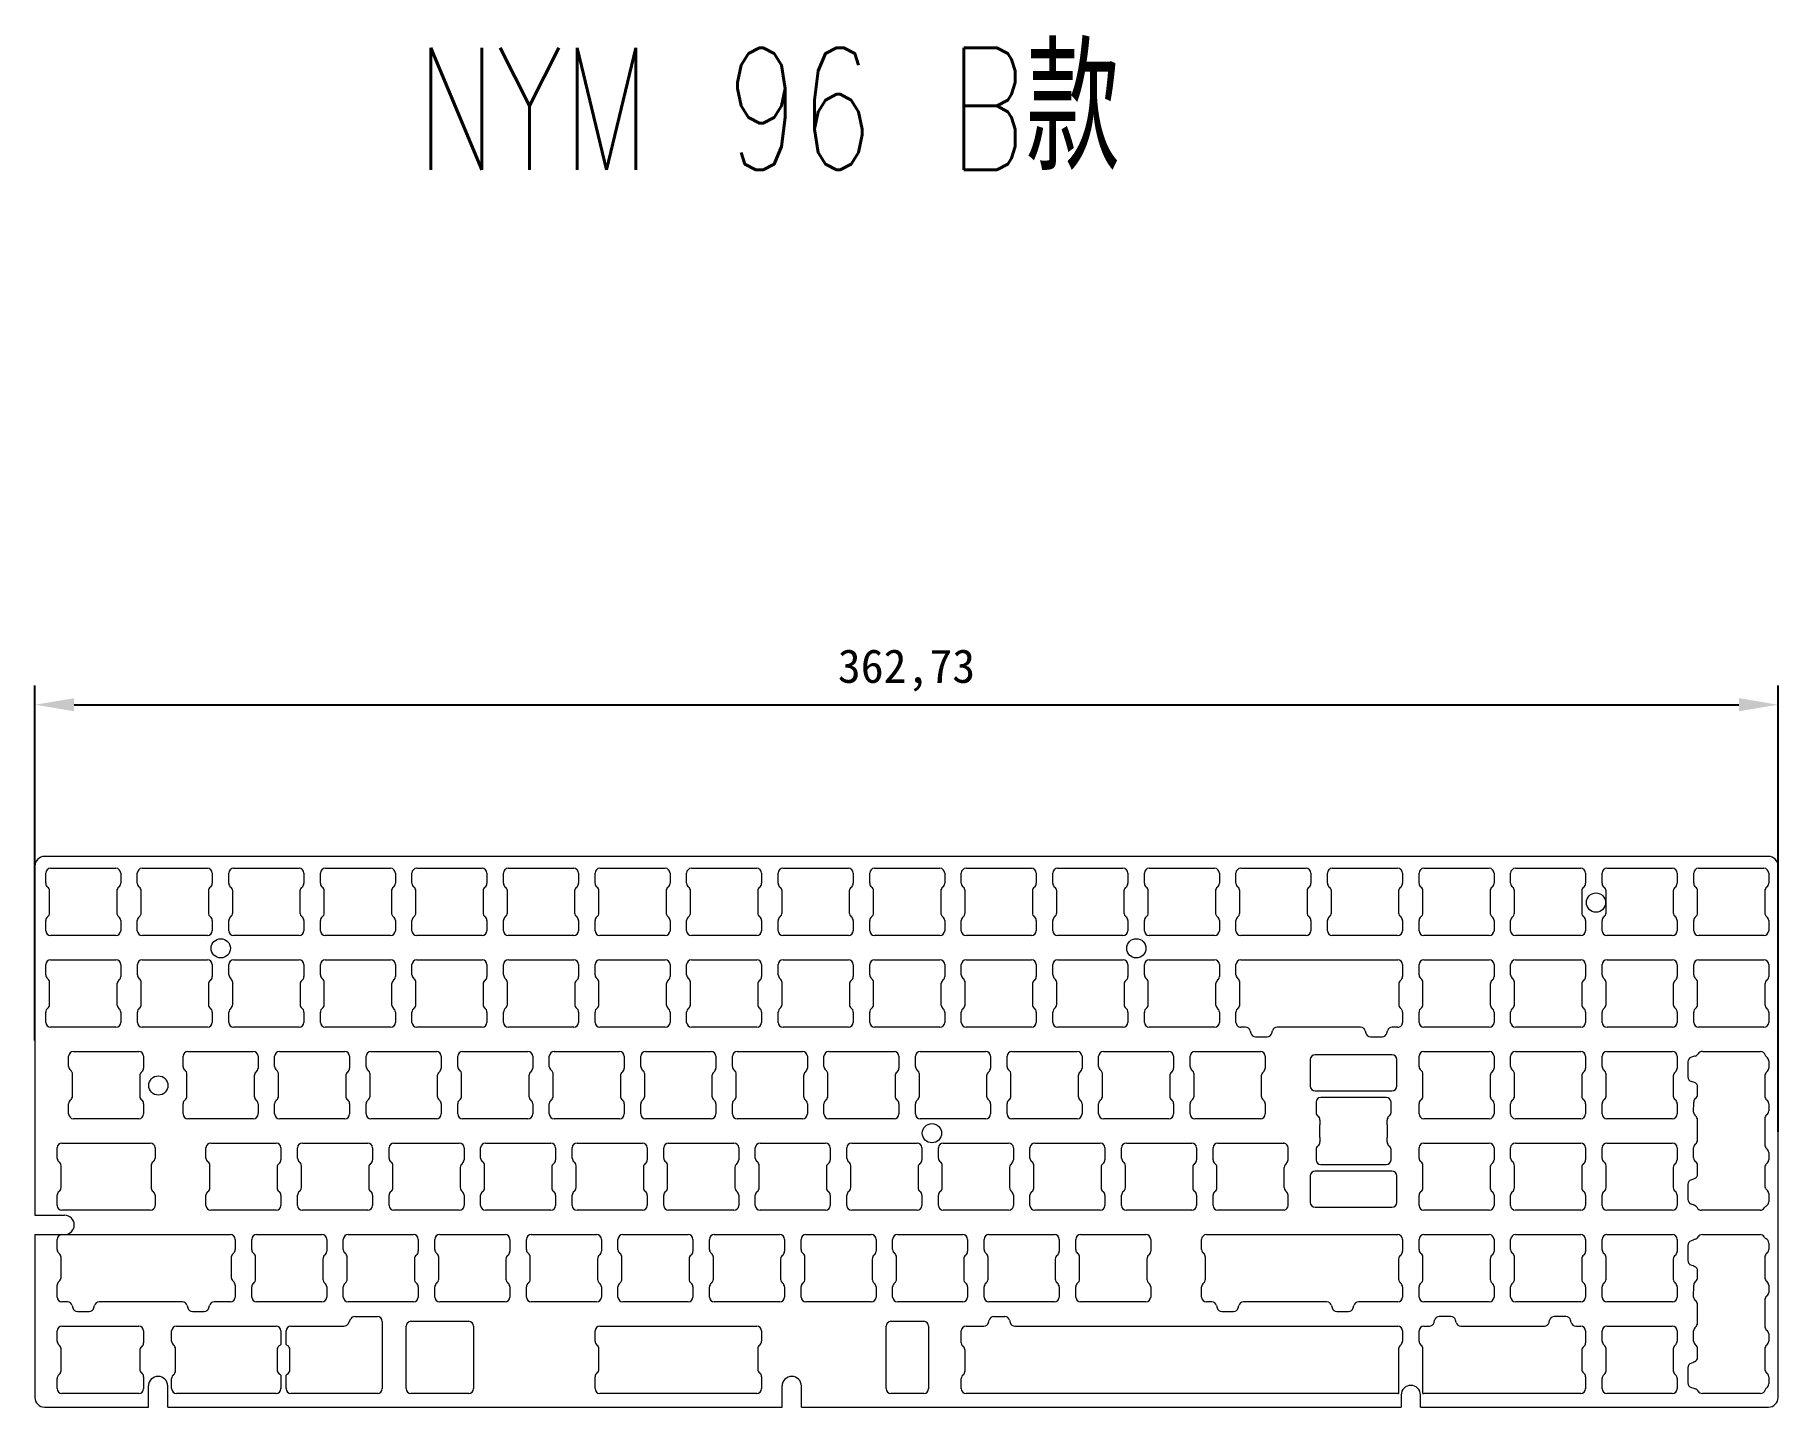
# Model space of a CAD drawing. Header units: millimetres. Extents: x 199 to 380, y 203 to 346.
import ezdxf

# ---------------------------------------------------------------- set-up
doc = ezdxf.new("R2010")
doc.units = ezdxf.units.MM
doc.header["$PDSIZE"] = -1
doc.linetypes.add('SLD-实线', pattern=[0])
doc.layers.add('10', color=7, linetype='SLD-实线')
doc.styles.add('SLDTEXTSTYLE0', font='TXT', dxfattribs={"width": 0.7, "bigfont": 'bigfont'})
doc.dimstyles.new('ISO-25', dxfattribs={"dimtxt": 2.5, "dimasz": 2.5, "dimexe": 1.25, "dimexo": 0.625, "dimtad": 1, "dimtxsty": 'Standard', "dimcen": 2.5, "dimadec": 0, "dimazin": 0, "dimtfac": 1, "dimtmove": 0, "dimatfit": 3, "dimfxl": 0, "dimarcsym": 0})

msp = doc.modelspace()

# ---------------------------------------------------------------- texts
at = {"layer": '10', "insert": (275.3822, 344.6606), "char_height": 12.7, "attachment_point": 2, "style": 'SLDTEXTSTYLE0'}
msp.add_mtext('NYM 96 B\\M+18ABC', dxfattribs=at)

# ---------------------------------------------------------------- blocks, each defined once
blk = doc.blocks.new('*D1')
at = {"color": 0, "lineweight": -2}
for p, q in [((199.1, 241.39), (199.1, 278.33)), ((380.46, 231.91), (380.46, 278.33)), ((203.18, 276.33), (376.38, 276.33))]:
    blk.add_line(p, q, dxfattribs=at)
at = {"color": 0}
for points in [[(203.18, 277.01), (203.18, 275.65), (199.1, 276.33)], [(376.38, 277.01), (376.38, 275.65), (380.46, 276.33)]]:
    blk.add_solid(points, dxfattribs=at)
at = {"layer": 'Defpoints', "color": 0}
for p in [(380.46, 276.33), (199.1, 241.39), (380.46, 231.91)]:
    blk.add_point(p, dxfattribs=at)
at = {"color": 0, "insert": (289.78, 279.9), "char_height": 3.5, "attachment_point": 5}
blk.add_mtext('362,73', dxfattribs=at)

# ---------------------------------------------------------------- dimensions: what is measured, and where the dimension line sits
dim = msp.add_linear_dim(base=(380.4614, 276.3333), p1=(199.097, 241.3882), p2=(380.4614, 231.9135), dimstyle='ISO-25', override={"dimtxt": 3.5, "dimasz": 4.08, "dimexe": 2, "dimexo": 0, "dimgap": 1.524, "dimtih": 1, "dimtoh": 1, "dimlfac": 2, "dimzin": 0, "dimadec": 2, "dimtzin": 0})
dim.commit()
dim.dimension.update_dxf_attribs({"geometry": '*D1', "text_midpoint": (289.7792, 279.8989)})

# ---------------------------------------------------------------- linework, layer by layer
at = {"color": 7, "linetype": 'SLD-实线', "lineweight": 15}
for p, q in [((199.097, 259.551), (199.097, 223.2255)), ((379.4614, 260.551), (200.0971, 260.551)), ((380.4614, 204.276), (380.4614, 259.551)), ((200.2283, 257.7603), (200.2283, 258.8202)), ((200.7282, 259.3202), (207.5278, 259.3202)), ((208.0278, 258.8202), (208.0278, 257.7603)), ((209.7533, 257.7603), (209.7533, 258.8202)), ((210.2533, 259.3202), (217.0528, 259.3202)), ((217.5528, 258.8202), (217.5528, 257.7603)), ((219.2783, 257.7603), (219.2783, 258.8202)), ((219.7783, 259.3202), (226.5778, 259.3202)), ((227.0778, 258.8202), (227.0778, 257.7603)), ((228.8033, 257.7603), (228.8033, 258.8202)), ((229.3033, 259.3202), (236.1028, 259.3202)), ((236.6028, 258.8202), (236.6028, 257.7603)), ((238.3283, 257.7603), (238.3283, 258.8202)), ((238.8283, 259.3202), (245.6278, 259.3202)), ((246.1278, 258.8202), (246.1278, 257.7603)), ((247.8533, 257.7603), (247.8533, 258.8202)), ((248.3533, 259.3202), (255.1528, 259.3202)), ((255.6528, 258.8202), (255.6528, 257.7603)), ((257.3783, 257.7603), (257.3783, 258.8202)), ((257.8783, 259.3202), (264.6778, 259.3202)), ((265.1778, 258.8202), (265.1778, 257.7603)), ((266.9033, 257.7603), (266.9033, 258.8202)), ((267.4033, 259.3202), (274.2028, 259.3202)), ((274.7028, 258.8202), (274.7028, 257.7603)), ((276.4283, 257.7603), (276.4283, 258.8202)), ((276.9283, 259.3202), (283.7278, 259.3202)), ((284.2278, 258.8202), (284.2278, 257.7603)), ((285.9533, 257.7603), (285.9533, 258.8202)), ((286.4533, 259.3202), (293.2528, 259.3202)), ((293.7528, 258.8202), (293.7528, 257.7603)), ((295.4783, 257.7603), (295.4783, 258.8202)), ((295.9783, 259.3202), (302.7778, 259.3202)), ((303.2778, 258.8202), (303.2778, 257.7603)), ((305.0033, 257.7603), (305.0033, 258.8202)), ((305.5033, 259.3202), (312.3028, 259.3202)), ((312.8028, 258.8202), (312.8028, 257.7603)), ((314.5283, 257.7603), (314.5283, 258.8202)), ((315.0283, 259.3202), (321.8278, 259.3202)), ((322.3278, 258.8202), (322.3278, 257.7603)), ((324.0533, 257.7603), (324.0533, 258.8202)), ((324.5533, 259.3202), (331.3528, 259.3202)), ((331.8528, 258.8202), (331.8528, 257.7603)), ((333.5783, 257.7603), (333.5783, 258.8202)), ((334.0783, 259.3202), (340.8778, 259.3202)), ((341.3778, 258.8202), (341.3778, 257.7603)), ((343.1033, 257.7603), (343.1033, 258.8202)), ((343.6033, 259.3202), (350.4028, 259.3202)), ((350.9028, 258.8202), (350.9028, 257.7603)), ((352.6283, 257.7603), (352.6283, 258.8202)), ((353.1282, 259.3202), (359.9278, 259.3202)), ((360.4278, 258.8202), (360.4278, 257.7603)), ((362.1533, 257.7603), (362.1533, 258.8202)), ((362.6533, 259.3202), (369.4528, 259.3202)), ((369.9528, 258.8202), (369.9528, 257.7603)), ((371.6783, 257.7603), (371.6783, 258.8202)), ((372.1783, 259.3202), (378.9778, 259.3202)), ((379.4778, 258.8202), (379.4778, 257.7603)), ((200.6288, 254.6811), (200.6288, 256.9598)), ((207.6272, 256.9598), (207.6272, 254.6811)), ((210.1538, 254.6811), (210.1538, 256.9598)), ((217.1522, 256.9598), (217.1522, 254.6811)), ((219.6788, 254.6811), (219.6788, 256.9598)), ((226.6772, 256.9598), (226.6772, 254.6811)), ((229.2038, 254.6811), (229.2038, 256.9598)), ((236.2022, 256.9598), (236.2022, 254.6811)), ((238.7288, 254.6811), (238.7288, 256.9598)), ((245.7272, 256.9598), (245.7272, 254.6811)), ((248.2538, 254.6811), (248.2538, 256.9598)), ((255.2522, 256.9598), (255.2522, 254.6811)), ((257.7788, 254.6811), (257.7788, 256.9598)), ((264.7772, 256.9598), (264.7772, 254.6811)), ((267.3038, 254.6811), (267.3038, 256.9598)), ((274.3022, 256.9598), (274.3022, 254.6811)), ((276.8288, 254.6811), (276.8288, 256.9598)), ((283.8272, 256.9598), (283.8272, 254.6811)), ((286.3538, 254.6811), (286.3538, 256.9598)), ((293.3522, 256.9598), (293.3522, 254.6811)), ((295.8788, 254.6811), (295.8788, 256.9598)), ((302.8772, 256.9598), (302.8772, 254.6811)), ((305.4038, 254.6811), (305.4038, 256.9598)), ((312.4022, 256.9598), (312.4022, 254.6811)), ((314.9288, 254.6811), (314.9288, 256.9598)), ((321.9272, 256.9598), (321.9272, 254.6811)), ((324.4538, 254.6811), (324.4538, 256.9598)), ((331.4522, 256.9598), (331.4522, 254.6811)), ((333.9788, 254.6811), (333.9788, 256.9598)), ((340.9772, 256.9598), (340.9772, 254.6811)), ((343.5038, 254.6811), (343.5038, 256.9598)), ((350.5022, 256.9598), (350.5022, 254.6811)), ((353.0288, 254.6811), (353.0288, 256.9598)), ((360.0272, 256.9598), (360.0272, 254.6811)), ((362.5538, 254.6811), (362.5538, 256.9598)), ((369.5522, 256.9598), (369.5522, 254.6811)), ((372.0788, 254.6811), (372.0788, 256.9598)), ((379.0772, 256.9598), (379.0772, 254.6811)), ((200.2283, 252.8202), (200.2283, 253.8807)), ((207.5278, 252.3202), (200.7282, 252.3202)), ((208.0278, 253.8807), (208.0278, 252.8201)), ((209.7533, 252.8202), (209.7533, 253.8807)), ((217.0528, 252.3202), (210.2532, 252.3202)), ((217.5528, 253.8807), (217.5528, 252.8201)), ((219.2783, 252.8202), (219.2783, 253.8807)), ((226.5778, 252.3202), (219.7782, 252.3202)), ((227.0778, 253.8807), (227.0778, 252.8202)), ((228.8033, 252.8202), (228.8033, 253.8807)), ((236.1028, 252.3202), (229.3032, 252.3202)), ((236.6028, 253.8807), (236.6028, 252.8202)), ((238.3283, 252.8202), (238.3283, 253.8807)), ((245.6278, 252.3202), (238.8282, 252.3202)), ((246.1278, 253.8807), (246.1278, 252.8202)), ((247.8533, 252.8202), (247.8533, 253.8807)), ((255.1528, 252.3202), (248.3532, 252.3202)), ((255.6528, 253.8807), (255.6528, 252.8202)), ((257.3783, 252.8202), (257.3783, 253.8807)), ((264.6778, 252.3202), (257.8782, 252.3202)), ((265.1778, 253.8807), (265.1778, 252.8201)), ((266.9033, 252.8202), (266.9033, 253.8807)), ((274.2028, 252.3202), (267.4032, 252.3202)), ((274.7028, 253.8807), (274.7028, 252.8201)), ((276.4283, 252.8202), (276.4283, 253.8807)), ((283.7278, 252.3202), (276.9282, 252.3202)), ((284.2278, 253.8807), (284.2278, 252.8202)), ((285.9533, 252.8202), (285.9533, 253.8807)), ((293.2528, 252.3202), (286.4532, 252.3202)), ((293.7528, 253.8807), (293.7528, 252.8201)), ((295.4783, 252.8202), (295.4783, 253.8807)), ((302.7778, 252.3202), (295.9782, 252.3202)), ((303.2778, 253.8807), (303.2778, 252.8202)), ((305.0033, 252.8202), (305.0033, 253.8807)), ((312.3028, 252.3202), (305.5032, 252.3202)), ((312.8028, 253.8807), (312.8028, 252.8202)), ((314.5283, 252.8202), (314.5283, 253.8807)), ((321.8278, 252.3202), (315.0282, 252.3202)), ((322.3278, 253.8807), (322.3278, 252.8202)), ((324.0533, 252.8202), (324.0533, 253.8807)), ((331.3528, 252.3202), (324.5532, 252.3202)), ((331.8528, 253.8807), (331.8528, 252.8201)), ((333.5783, 252.8202), (333.5783, 253.8807)), ((340.8778, 252.3202), (334.0782, 252.3202)), ((341.3778, 253.8807), (341.3778, 252.8202)), ((343.1033, 252.8202), (343.1033, 253.8807)), ((350.4028, 252.3202), (343.6032, 252.3202)), ((350.9028, 253.8807), (350.9028, 252.8201)), ((352.6283, 252.8202), (352.6283, 253.8807)), ((359.9278, 252.3202), (353.1283, 252.3202)), ((360.4278, 253.8807), (360.4278, 252.8201)), ((362.1533, 252.8202), (362.1533, 253.8807)), ((369.4528, 252.3202), (362.6533, 252.3202)), ((369.9528, 253.8807), (369.9528, 252.8201)), ((371.6783, 252.8202), (371.6783, 253.8807)), ((378.9778, 252.3202), (372.1782, 252.3202)), ((379.4778, 253.8807), (379.4778, 252.8202)), ((200.2326, 248.2357), (200.2326, 249.2956)), ((200.7326, 249.7956), (207.5321, 249.7956)), ((208.0321, 249.2956), (208.0321, 248.0552)), ((209.7576, 248.2357), (209.7576, 249.2957)), ((210.2575, 249.7956), (217.0571, 249.7956)), ((217.5571, 249.2956), (217.5571, 248.0552)), ((219.2826, 248.2357), (219.2826, 249.2957)), ((219.7826, 249.7956), (226.5821, 249.7956)), ((227.0821, 249.2956), (227.0821, 248.0552)), ((228.8076, 248.2357), (228.8076, 249.2956)), ((229.3076, 249.7956), (236.1071, 249.7956)), ((236.6071, 249.2956), (236.6071, 248.0552)), ((238.3326, 248.2357), (238.3326, 249.2956)), ((238.8326, 249.7956), (245.6321, 249.7956)), ((246.1321, 249.2956), (246.1321, 248.0552)), ((247.8576, 248.2357), (247.8576, 249.2956)), ((248.3576, 249.7956), (255.1571, 249.7956)), ((255.6571, 249.2956), (255.6571, 248.0552)), ((257.3826, 248.2357), (257.3826, 249.2957)), ((257.8826, 249.7956), (264.6821, 249.7956)), ((265.1821, 249.2956), (265.1821, 248.0552)), ((266.9076, 248.2357), (266.9076, 249.2956)), ((267.4075, 249.7956), (274.2071, 249.7956)), ((274.7071, 249.2956), (274.7071, 248.0552)), ((276.4326, 248.2357), (276.4326, 249.2956)), ((276.9326, 249.7956), (283.7321, 249.7956)), ((284.2321, 249.2956), (284.2321, 248.0552)), ((285.9576, 248.2357), (285.9576, 249.2957)), ((286.4576, 249.7956), (293.2571, 249.7956)), ((293.7571, 249.2956), (293.7571, 248.0552)), ((295.4826, 248.2357), (295.4826, 249.2956)), ((295.9826, 249.7956), (302.7821, 249.7956)), ((303.2821, 249.2956), (303.2821, 248.0552)), ((305.0076, 248.2357), (305.0076, 249.2957)), ((305.5076, 249.7956), (312.3071, 249.7956)), ((312.8071, 249.2956), (312.8071, 248.0552)), ((314.5326, 248.2357), (314.5326, 249.2957)), ((315.0325, 249.7956), (321.8321, 249.7956)), ((322.3321, 249.2956), (322.3321, 248.0552)), ((324.0576, 248.2357), (324.0576, 249.2956)), ((324.5576, 249.7956), (340.8821, 249.7956)), ((341.3821, 249.2956), (341.3821, 248.0552)), ((343.1076, 248.2357), (343.1076, 249.2957)), ((343.6075, 249.7956), (350.4071, 249.7956)), ((350.9071, 249.2956), (350.9071, 248.0552)), ((352.6326, 248.2357), (352.6326, 249.2956)), ((353.1326, 249.7956), (359.9321, 249.7956)), ((360.4321, 249.2956), (360.4321, 248.0552)), ((362.1575, 248.2357), (362.1575, 249.2957)), ((362.6576, 249.7956), (369.4571, 249.7956)), ((369.9571, 249.2956), (369.9571, 248.0552)), ((371.6826, 248.2357), (371.6826, 249.2957)), ((372.1825, 249.7956), (378.9821, 249.7956)), ((379.4821, 249.2956), (379.4821, 248.0552)), ((200.6331, 245.1566), (200.6331, 247.4353)), ((207.6331, 247.256), (207.6331, 245.1557)), ((210.1581, 245.1566), (210.1581, 247.4353)), ((217.1581, 247.256), (217.1581, 245.1557)), ((219.6831, 245.1566), (219.6831, 247.4353)), ((226.6831, 247.256), (226.6831, 245.1557)), ((229.2081, 245.1566), (229.2081, 247.4353)), ((236.2081, 247.256), (236.2081, 245.1557)), ((238.7331, 245.1566), (238.7331, 247.4353)), ((245.7331, 247.256), (245.7331, 245.1557)), ((248.2581, 245.1566), (248.2581, 247.4353)), ((255.2581, 247.256), (255.2581, 245.1557)), ((257.7831, 245.1566), (257.7831, 247.4353)), ((264.7831, 247.256), (264.7831, 245.1557)), ((267.3081, 245.1566), (267.3081, 247.4353)), ((274.3081, 247.256), (274.3081, 245.1557)), ((276.8331, 245.1566), (276.8331, 247.4353)), ((283.8331, 247.256), (283.8331, 245.1557)), ((286.3581, 245.1566), (286.3581, 247.4353)), ((293.3581, 247.256), (293.3581, 245.1557)), ((295.8831, 245.1566), (295.8831, 247.4353)), ((302.8831, 247.256), (302.8831, 245.1557)), ((305.4081, 245.1566), (305.4081, 247.4353)), ((312.4081, 247.256), (312.4081, 245.1557)), ((314.9331, 245.1566), (314.9331, 247.4353)), ((321.9331, 247.256), (321.9331, 245.1557)), ((324.4581, 245.1566), (324.4581, 247.4353)), ((340.9831, 247.256), (340.9831, 245.1557)), ((343.5081, 245.1566), (343.5081, 247.4353)), ((350.5081, 247.256), (350.5081, 245.1557)), ((353.0331, 245.1566), (353.0331, 247.4353)), ((360.0331, 247.256), (360.0331, 245.1557)), ((362.5581, 245.1566), (362.5581, 247.4353)), ((369.5581, 247.256), (369.5581, 245.1557)), ((372.0831, 245.1566), (372.0831, 247.4353)), ((379.0831, 247.256), (379.0831, 245.1557)), ((200.2326, 243.2956), (200.2326, 244.3561)), ((208.0321, 244.3565), (208.0321, 243.2956)), ((209.7576, 243.2956), (209.7576, 244.3561)), ((217.5571, 244.3565), (217.5571, 243.2956)), ((219.2826, 243.2956), (219.2826, 244.3561)), ((227.0821, 244.3565), (227.0821, 243.2956)), ((228.8076, 243.2956), (228.8076, 244.3561)), ((236.6071, 244.3565), (236.6071, 243.2956)), ((238.3326, 243.2956), (238.3326, 244.3561)), ((246.1321, 244.3565), (246.1321, 243.2956)), ((247.8576, 243.2956), (247.8576, 244.3561)), ((255.6571, 244.3565), (255.6571, 243.2956)), ((257.3826, 243.2956), (257.3826, 244.3561)), ((265.1821, 244.3565), (265.1821, 243.2956)), ((266.9076, 243.2956), (266.9076, 244.3561)), ((274.7071, 244.3565), (274.7071, 243.2956)), ((276.4326, 243.2956), (276.4326, 244.3561)), ((284.2321, 244.3565), (284.2321, 243.2956)), ((285.9576, 243.2956), (285.9576, 244.3561)), ((293.7571, 244.3565), (293.7571, 243.2956)), ((295.4826, 243.2956), (295.4826, 244.3561)), ((303.2821, 244.3565), (303.2821, 243.2956)), ((305.0076, 243.2956), (305.0076, 244.3561)), ((312.8071, 244.3565), (312.8071, 243.2956)), ((314.5326, 243.2956), (314.5326, 244.3561)), ((322.3321, 244.3565), (322.3321, 243.2956)), ((324.0576, 243.2956), (324.0576, 244.3561)), ((341.3821, 244.3565), (341.3821, 243.2956)), ((343.1076, 243.2956), (343.1076, 244.3561)), ((350.9071, 244.3565), (350.9071, 243.2956)), ((352.6326, 243.2956), (352.6326, 244.3561)), ((360.4321, 244.3565), (360.4321, 243.2956)), ((362.1575, 243.2956), (362.1575, 244.3561)), ((369.9571, 244.3565), (369.9571, 243.2956)), ((371.6826, 243.2956), (371.6826, 244.3561)), ((379.4821, 244.3565), (379.4821, 243.2956)), ((207.5321, 242.7956), (200.7325, 242.7956)), ((217.0571, 242.7956), (210.2575, 242.7956)), ((226.5821, 242.7956), (219.7825, 242.7956)), ((236.1071, 242.7956), (229.3075, 242.7956)), ((245.6321, 242.7956), (238.8325, 242.7956)), ((255.1571, 242.7956), (248.3575, 242.7956)), ((264.6821, 242.7956), (257.8825, 242.7956)), ((274.2071, 242.7956), (267.4075, 242.7956)), ((283.7321, 242.7956), (276.9325, 242.7956)), ((293.2571, 242.7956), (286.4575, 242.7956)), ((302.7821, 242.7956), (295.9825, 242.7956)), ((312.3071, 242.7956), (305.5075, 242.7956)), ((321.8321, 242.7956), (315.0325, 242.7956)), ((325.0614, 242.7954), (324.558, 242.7956)), ((325.5463, 242.4167), (325.607, 242.1739)), ((326.0921, 241.7952), (327.3113, 241.7952)), ((327.7964, 242.1739), (327.8571, 242.4169)), ((337.026, 242.7956), (328.3422, 242.7956)), ((337.5111, 242.4169), (337.5718, 242.1739)), ((338.0569, 241.7952), (339.2761, 241.7952)), ((339.7612, 242.1739), (339.8219, 242.4167)), ((340.8817, 242.7956), (340.3068, 242.7954)), ((350.4071, 242.7956), (343.6075, 242.7956)), ((359.9321, 242.7956), (353.1325, 242.7956)), ((369.4571, 242.7956), (362.6575, 242.7956)), ((378.9821, 242.7956), (372.1825, 242.7956)), ((202.6126, 238.7112), (202.6126, 239.7711)), ((203.1126, 240.2711), (209.9121, 240.2711)), ((210.4121, 239.7711), (210.4121, 238.5307)), ((214.5173, 238.7084), (214.5173, 239.7683)), ((215.0173, 240.2683), (221.8169, 240.2683)), ((222.3168, 239.7683), (222.3168, 238.5279)), ((224.0423, 238.7084), (224.0423, 239.7683)), ((224.5423, 240.2683), (231.3419, 240.2683)), ((231.8418, 239.7683), (231.8418, 238.5279)), ((233.5673, 238.7084), (233.5673, 239.7683)), ((234.0673, 240.2683), (240.8669, 240.2683)), ((241.3668, 239.7683), (241.3668, 238.5279)), ((243.0923, 238.7084), (243.0923, 239.7683)), ((243.5923, 240.2683), (250.3919, 240.2683)), ((250.8918, 239.7683), (250.8918, 238.5279)), ((252.6173, 238.7084), (252.6173, 239.7683)), ((253.1173, 240.2683), (259.9169, 240.2683)), ((260.4168, 239.7683), (260.4168, 238.5279)), ((262.1423, 238.7084), (262.1423, 239.7683)), ((262.6423, 240.2683), (269.4419, 240.2683)), ((269.9418, 239.7683), (269.9418, 238.5279)), ((271.6673, 238.7084), (271.6673, 239.7683)), ((272.1673, 240.2683), (278.9669, 240.2683)), ((279.4668, 239.7683), (279.4668, 238.5279)), ((281.1923, 238.7084), (281.1923, 239.7683)), ((281.6923, 240.2683), (288.4919, 240.2683)), ((288.9918, 239.7683), (288.9918, 238.5279)), ((290.7173, 238.7084), (290.7173, 239.7683)), ((291.2173, 240.2683), (298.0169, 240.2683)), ((298.5168, 239.7683), (298.5168, 238.5279)), ((300.2423, 238.7084), (300.2423, 239.7683)), ((300.7423, 240.2683), (307.5419, 240.2683)), ((308.0418, 239.7683), (308.0418, 238.5279)), ((309.7673, 238.7084), (309.7673, 239.7683)), ((310.2673, 240.2683), (317.0669, 240.2683)), ((317.5668, 239.7683), (317.5668, 238.5279)), ((319.2923, 238.7084), (319.2923, 239.7683)), ((319.7923, 240.2683), (326.5919, 240.2683)), ((327.0918, 239.7683), (327.0918, 238.5279)), ((331.7878, 239.4183), (331.7878, 236.6683)), ((340.2878, 239.9183), (332.2878, 239.9183)), ((340.7878, 236.6683), (340.7878, 239.4183)), ((343.1045, 238.7101), (343.1045, 239.7701)), ((343.6045, 240.27), (350.404, 240.27)), ((350.904, 239.7701), (350.904, 238.5296)), ((352.6295, 238.7101), (352.6295, 239.7701)), ((353.1295, 240.27), (359.929, 240.27)), ((360.429, 239.77), (360.429, 238.5296)), ((362.1545, 238.7101), (362.1545, 239.7701)), ((362.6545, 240.27), (369.454, 240.27)), ((369.954, 239.77), (369.954, 238.5296)), ((371.7592, 239.7625), (371.4332, 239.6631)), ((372.579, 240.2702), (378.6284, 240.2702)), ((203.0131, 235.632), (203.0131, 237.9108)), ((210.0131, 237.7315), (210.0131, 235.6311)), ((214.9179, 235.6292), (214.9179, 237.908)), ((221.9179, 237.7287), (221.9179, 235.6283)), ((224.4429, 235.6292), (224.4429, 237.908)), ((231.4429, 237.7287), (231.4429, 235.6283)), ((233.9679, 235.6292), (233.9679, 237.908)), ((240.9679, 237.7287), (240.9679, 235.6283)), ((243.4929, 235.6292), (243.4929, 237.908)), ((250.4929, 237.7287), (250.4929, 235.6283)), ((253.0179, 235.6292), (253.0179, 237.908)), ((260.0179, 237.7287), (260.0179, 235.6283)), ((262.5429, 235.6292), (262.5429, 237.908)), ((269.5429, 237.7287), (269.5429, 235.6283)), ((272.0679, 235.6292), (272.0679, 237.908)), ((279.0679, 237.7287), (279.0679, 235.6283)), ((281.5929, 235.6292), (281.5929, 237.908)), ((288.5929, 237.7287), (288.5929, 235.6283)), ((291.1179, 235.6292), (291.1179, 237.908)), ((298.1179, 237.7287), (298.1179, 235.6283)), ((300.6429, 235.6292), (300.6429, 237.908)), ((307.6429, 237.7287), (307.6429, 235.6283)), ((310.1679, 235.6292), (310.1679, 237.908)), ((317.1679, 237.7287), (317.1679, 235.6283)), ((319.6929, 235.6292), (319.6929, 237.908)), ((326.6929, 237.7287), (326.6929, 235.6283)), ((343.5051, 235.631), (343.5051, 237.9097)), ((350.5051, 237.7304), (350.5051, 235.6301)), ((353.0301, 235.631), (353.0301, 237.9097)), ((360.0301, 237.7304), (360.0301, 235.6301)), ((362.5551, 235.631), (362.5551, 237.9097)), ((369.5551, 237.7304), (369.5551, 235.6301)), ((371.079, 239.1849), (371.079, 237.6115)), ((379.0791, 237.7309), (379.0791, 235.6303)), ((379.4791, 239.2802), (379.4791, 238.5309)), ((332.2878, 236.1683), (340.2878, 236.1683)), ((371.7592, 237.0339), (371.4332, 237.1333)), ((372.079, 235.8101), (372.079, 236.5675)), ((202.6126, 233.7711), (202.6126, 234.8316)), ((210.4121, 234.8319), (210.4121, 233.7711)), ((214.5173, 233.7683), (214.5173, 234.8288)), ((222.3168, 234.8291), (222.3168, 233.7683)), ((224.0423, 233.7683), (224.0423, 234.8288)), ((231.8418, 234.8291), (231.8418, 233.7683)), ((233.5673, 233.7683), (233.5673, 234.8288)), ((241.3668, 234.8291), (241.3668, 233.7683)), ((243.0923, 233.7683), (243.0923, 234.8288)), ((250.8918, 234.8291), (250.8918, 233.7683)), ((252.6173, 233.7683), (252.6173, 234.8288)), ((260.4168, 234.8291), (260.4168, 233.7683)), ((262.1423, 233.7683), (262.1423, 234.8288)), ((269.9418, 234.8291), (269.9418, 233.7683)), ((271.6673, 233.7683), (271.6673, 234.8288)), ((279.4668, 234.8291), (279.4668, 233.7683)), ((281.1923, 233.7683), (281.1923, 234.8288)), ((288.9918, 234.8291), (288.9918, 233.7683)), ((290.7173, 233.7683), (290.7173, 234.8288)), ((298.5168, 234.8291), (298.5168, 233.7683)), ((300.2423, 233.7683), (300.2423, 234.8288)), ((308.0418, 234.8291), (308.0418, 233.7683)), ((309.7673, 233.7683), (309.7673, 234.8288)), ((317.5668, 234.8291), (317.5668, 233.7683)), ((319.2923, 233.7683), (319.2923, 234.8288)), ((327.0918, 234.8291), (327.0918, 233.7683)), ((332.3878, 234.9933), (332.3878, 233.9332)), ((339.6878, 235.4933), (332.8878, 235.4933)), ((340.1878, 233.9332), (340.1878, 234.9933)), ((343.1045, 233.77), (343.1045, 234.8305)), ((350.904, 234.8309), (350.904, 233.77)), ((352.6295, 233.77), (352.6295, 234.8305)), ((360.429, 234.8309), (360.429, 233.77)), ((362.1545, 233.77), (362.1545, 234.8305)), ((369.954, 234.8309), (369.954, 233.77)), ((371.6733, 233.9479), (371.6776, 235.002)), ((379.4791, 234.8303), (379.4791, 234.0806)), ((209.9121, 233.2711), (203.1125, 233.2711)), ((221.8168, 233.2683), (215.0173, 233.2683)), ((231.3418, 233.2683), (224.5423, 233.2683)), ((240.8669, 233.2683), (234.0673, 233.2683)), ((250.3918, 233.2683), (243.5923, 233.2683)), ((259.9169, 233.2683), (253.1173, 233.2683)), ((269.4418, 233.2683), (262.6423, 233.2683)), ((278.9668, 233.2683), (272.1673, 233.2683)), ((288.4918, 233.2683), (281.6923, 233.2683)), ((298.0168, 233.2683), (291.2173, 233.2683)), ((307.5418, 233.2683), (300.7423, 233.2683)), ((317.0669, 233.2683), (310.2673, 233.2683)), ((326.5919, 233.2683), (319.7923, 233.2683)), ((332.7877, 232.6284), (332.7878, 232.6284)), ((332.7877, 231.3094), (332.7877, 232.6284)), ((332.7878, 233.1332), (332.7878, 232.6284)), ((339.7878, 232.6284), (339.7878, 233.1332)), ((339.7878, 232.6284), (339.788, 232.6284)), ((339.788, 232.6284), (339.788, 231.3094)), ((350.404, 233.27), (343.6045, 233.27)), ((359.929, 233.27), (353.1294, 233.27)), ((369.454, 233.27), (362.6545, 233.27)), ((372.0715, 231.0576), (372.0715, 233.1569)), ((379.0791, 233.2806), (379.0791, 230.556)), ((201.9191, 230.7451), (211.1002, 230.7451)), ((217.4011, 230.7457), (224.2007, 230.7457)), ((226.9261, 230.7457), (233.7257, 230.7457)), ((236.4511, 230.7457), (243.2507, 230.7457)), ((245.9761, 230.7457), (252.7757, 230.7457)), ((255.5011, 230.7457), (262.3007, 230.7457)), ((265.0261, 230.7457), (271.8257, 230.7457)), ((274.5511, 230.7457), (281.3507, 230.7457)), ((284.0761, 230.7457), (290.8757, 230.7457)), ((293.6011, 230.7457), (300.4007, 230.7457)), ((303.1261, 230.7457), (309.9257, 230.7457)), ((312.6511, 230.7457), (319.4507, 230.7457)), ((322.1724, 230.7451), (328.9757, 230.7451)), ((328.9757, 230.7457), (328.9757, 230.7451)), ((329, 230.7451), (329.0719, 230.7451)), ((329.0719, 230.7451), (329.0719, 230.7363)), ((332.7878, 231.3094), (332.7877, 231.3094)), ((332.7878, 231.3094), (332.7878, 230.8534)), ((339.788, 231.3094), (339.7878, 231.3094)), ((339.7878, 230.8534), (339.7878, 231.3094)), ((343.6034, 230.7448), (350.403, 230.7448)), ((353.1284, 230.7448), (359.928, 230.7448)), ((362.6534, 230.7448), (369.453, 230.7448)), ((201.4191, 229.1857), (201.4191, 230.2451)), ((211.6002, 230.2451), (211.6002, 229.1857)), ((216.9011, 229.1858), (216.9011, 230.2457)), ((224.7007, 230.2457), (224.7007, 229.0053)), ((226.4261, 229.1858), (226.4261, 230.2457)), ((234.2257, 230.2457), (234.2257, 229.0053)), ((235.9511, 229.1858), (235.9511, 230.2457)), ((243.7507, 230.2457), (243.7507, 229.0053)), ((245.4761, 229.1858), (245.4761, 230.2457)), ((253.2757, 230.2457), (253.2757, 229.0053)), ((255.0011, 229.1858), (255.0011, 230.2457)), ((262.8007, 230.2457), (262.8007, 229.0053)), ((264.5261, 229.1858), (264.5261, 230.2457)), ((272.3257, 230.2457), (272.3257, 229.0053)), ((274.0511, 229.1858), (274.0511, 230.2457)), ((281.8507, 230.2457), (281.8507, 229.0053)), ((283.5761, 229.1858), (283.5761, 230.2457)), ((291.3757, 230.2457), (291.3757, 229.0053)), ((293.1011, 229.1858), (293.1011, 230.2457)), ((300.9007, 230.2457), (300.9007, 229.0053)), ((302.6261, 229.1858), (302.6261, 230.2457)), ((310.4257, 230.2457), (310.4257, 229.0053)), ((312.1511, 229.1858), (312.1511, 230.2457)), ((319.9507, 230.2457), (319.9507, 229.0053)), ((321.6724, 229.0054), (321.6724, 230.2451)), ((329.4757, 229.0053), (329.4757, 230.2457)), ((332.3878, 230.0534), (332.3878, 228.9933)), ((340.1878, 228.9933), (340.1878, 230.0534)), ((343.1034, 229.1849), (343.1034, 230.2448)), ((350.9029, 230.2448), (350.9029, 229.0044)), ((352.6284, 229.1849), (352.6284, 230.2448)), ((360.4279, 230.2448), (360.4279, 229.0044)), ((362.1534, 229.1849), (362.1534, 230.2448)), ((369.9529, 230.2448), (369.9529, 229.0044)), ((371.6713, 229.1873), (371.6713, 230.2575)), ((379.4791, 229.756), (379.4791, 229.006)), ((201.8191, 226.1053), (201.8191, 228.3856)), ((211.2001, 228.3856), (211.2001, 226.1053)), ((217.3017, 226.1066), (217.3017, 228.3853)), ((224.3017, 228.2061), (224.3017, 226.1057)), ((226.8267, 226.1066), (226.8267, 228.3853)), ((233.8267, 228.2061), (233.8267, 226.1057)), ((236.3517, 226.1066), (236.3517, 228.3853)), ((243.3517, 228.2061), (243.3517, 226.1057)), ((245.8767, 226.1066), (245.8767, 228.3853)), ((252.8767, 228.2061), (252.8767, 226.1057)), ((255.4017, 226.1066), (255.4017, 228.3853)), ((262.4017, 228.2061), (262.4017, 226.1057)), ((264.9267, 226.1066), (264.9267, 228.3853)), ((271.9267, 228.2061), (271.9267, 226.1057)), ((274.4517, 226.1066), (274.4517, 228.3853)), ((281.4517, 228.2061), (281.4517, 226.1057)), ((283.9767, 226.1066), (283.9767, 228.3853)), ((290.9767, 228.2061), (290.9767, 226.1057)), ((293.5017, 226.1066), (293.5017, 228.3853)), ((300.5017, 228.2061), (300.5017, 226.1057)), ((303.0267, 226.1066), (303.0267, 228.3853)), ((310.0267, 228.2061), (310.0267, 226.1057)), ((312.5517, 226.1066), (312.5517, 228.3853)), ((319.5517, 228.2061), (319.5517, 226.1057)), ((322.0719, 226.1048), (322.0719, 228.2058)), ((329.0767, 226.1057), (329.0767, 228.2061)), ((331.7878, 227.3183), (331.7878, 224.5683)), ((340.2878, 227.8183), (332.2878, 227.8183)), ((332.8878, 228.4933), (339.6878, 228.4933)), ((340.7878, 224.5683), (340.7878, 227.3183)), ((343.504, 226.1057), (343.504, 228.3844)), ((350.504, 228.2052), (350.504, 226.1048)), ((353.029, 226.1057), (353.029, 228.3844)), ((360.029, 228.2052), (360.029, 226.1048)), ((362.554, 226.1057), (362.554, 228.3844)), ((369.554, 228.2052), (369.554, 226.1048)), ((371.6637, 226.9994), (371.4332, 226.9292)), ((372.079, 227.5151), (372.079, 228.3816)), ((379.0791, 228.206), (379.0791, 226.2852)), ((201.4191, 224.2452), (201.4191, 225.3052)), ((211.6002, 225.3052), (211.6002, 224.2451)), ((216.9011, 224.2457), (216.9011, 225.3062)), ((224.7007, 225.3065), (224.7007, 224.2456)), ((226.4261, 224.2457), (226.4261, 225.3062)), ((234.2257, 225.3065), (234.2257, 224.2456)), ((235.9511, 224.2457), (235.9511, 225.3062)), ((243.7507, 225.3065), (243.7507, 224.2456)), ((245.4761, 224.2456), (245.4761, 225.3062)), ((253.2757, 225.3065), (253.2757, 224.2456)), ((255.0011, 224.2457), (255.0011, 225.3062)), ((262.8007, 225.3065), (262.8007, 224.2456)), ((264.5261, 224.2457), (264.5261, 225.3062)), ((272.3257, 225.3065), (272.3257, 224.2456)), ((274.0511, 224.2456), (274.0511, 225.3062)), ((281.8507, 225.3065), (281.8507, 224.2456)), ((283.5761, 224.2456), (283.5761, 225.3062)), ((291.3757, 225.3065), (291.3757, 224.2456)), ((293.1011, 224.2457), (293.1011, 225.3062)), ((300.9007, 225.3065), (300.9007, 224.2456)), ((302.6261, 224.2457), (302.6261, 225.3062)), ((310.4257, 225.3065), (310.4257, 224.2456)), ((312.1511, 224.2457), (312.1511, 225.3062)), ((319.9507, 225.3065), (319.9507, 224.2456)), ((321.6724, 224.245), (321.6724, 225.3052)), ((329.4757, 224.2456), (329.4757, 225.3065)), ((343.1034, 224.2448), (343.1034, 225.3053)), ((350.9029, 225.3056), (350.9029, 224.2448)), ((352.6284, 224.2448), (352.6284, 225.3053)), ((360.4279, 225.3056), (360.4279, 224.2447)), ((362.1534, 224.2448), (362.1534, 225.3053)), ((369.9529, 225.3056), (369.9529, 224.2448)), ((371.079, 226.4509), (371.079, 224.8776)), ((379.4791, 225.4852), (379.4791, 224.6309)), ((199.097, 223.2255), (202.1905, 223.2255)), ((211.1002, 223.7452), (201.919, 223.7452)), ((224.2007, 223.7457), (217.4011, 223.7457)), ((233.7257, 223.7457), (226.9261, 223.7457)), ((243.2507, 223.7457), (236.4511, 223.7457)), ((252.7757, 223.7457), (245.9761, 223.7457)), ((262.3007, 223.7457), (255.5011, 223.7457)), ((271.8257, 223.7457), (265.0261, 223.7457)), ((281.3507, 223.7457), (274.5511, 223.7457)), ((290.8757, 223.7457), (284.0761, 223.7457)), ((300.4007, 223.7457), (293.6011, 223.7457)), ((309.9257, 223.7457), (303.1261, 223.7457)), ((319.4507, 223.7457), (312.6511, 223.7457)), ((329.0719, 223.745), (322.1724, 223.745)), ((329.0719, 223.755), (329.0719, 223.745)), ((332.2878, 224.0683), (340.2878, 224.0683)), ((350.4029, 223.7448), (343.6034, 223.7448)), ((359.9279, 223.7448), (353.1284, 223.7448)), ((369.4529, 223.7448), (362.6534, 223.7448)), ((371.6637, 224.3291), (371.4332, 224.3993)), ((378.5791, 223.746), (372.4806, 223.746)), ((199.097, 221.2255), (199.097, 204.276)), ((199.097, 221.2255), (202.1905, 221.2255)), ((201.4189, 219.6607), (201.4189, 220.7201)), ((201.9189, 221.2201), (219.4349, 221.2201)), ((219.9349, 220.7201), (219.9349, 219.6606)), ((221.6615, 219.6608), (221.6615, 220.7207)), ((222.1615, 221.2207), (228.9611, 221.2207)), ((229.461, 220.7207), (229.461, 219.4803)), ((231.1865, 219.6608), (231.1865, 220.7207)), ((231.6865, 221.2207), (238.486, 221.2207)), ((238.986, 220.7207), (238.986, 219.4803)), ((240.7115, 219.6608), (240.7115, 220.7207)), ((241.2115, 221.2207), (248.011, 221.2207)), ((248.511, 220.7207), (248.511, 219.4803)), ((250.2365, 219.6608), (250.2365, 220.7207)), ((250.7365, 221.2207), (257.536, 221.2207)), ((258.036, 220.7207), (258.036, 219.4803)), ((259.7615, 219.6608), (259.7615, 220.7207)), ((260.2615, 221.2207), (267.0611, 221.2207)), ((267.561, 220.7207), (267.561, 219.4803)), ((269.2865, 219.6608), (269.2865, 220.7207)), ((269.7865, 221.2207), (276.5861, 221.2207)), ((277.086, 220.7207), (277.086, 219.4803)), ((278.8115, 219.6608), (278.8115, 220.7207)), ((279.3115, 221.2207), (286.111, 221.2207)), ((286.611, 220.7207), (286.611, 219.4803)), ((288.3365, 219.6608), (288.3365, 220.7207)), ((288.8365, 221.2207), (295.6361, 221.2207)), ((296.136, 220.7207), (296.136, 219.4803)), ((297.8615, 219.6608), (297.8615, 220.7208)), ((298.3615, 221.2207), (305.1611, 221.2207)), ((305.661, 220.7207), (305.661, 219.4803)), ((307.3865, 219.6608), (307.3865, 220.7207)), ((307.8865, 221.2207), (314.686, 221.2207)), ((315.186, 220.7207), (315.186, 219.4803)), ((320.4818, 219.6606), (320.4818, 220.7201)), ((320.9818, 221.2201), (340.8791, 221.2201)), ((341.3791, 220.7201), (341.3791, 219.4808)), ((343.1054, 219.6587), (343.1054, 220.7187)), ((343.6054, 221.2186), (350.405, 221.2186)), ((350.905, 220.7186), (350.905, 219.4783)), ((352.6304, 219.6587), (352.6304, 220.7187)), ((353.1304, 221.2186), (359.93, 221.2186)), ((360.4299, 220.7186), (360.4299, 219.4783)), ((362.1554, 219.6587), (362.1554, 220.7187)), ((362.6554, 221.2186), (369.455, 221.2186)), ((369.955, 220.7186), (369.955, 219.4783)), ((371.079, 220.1014), (371.079, 218.5281)), ((371.6314, 220.6401), (371.4332, 220.5797)), ((372.579, 221.2201), (378.5791, 221.2201)), ((379.4791, 220.3354), (379.4791, 219.6606)), ((201.8189, 216.7601), (201.8189, 218.8606)), ((219.5349, 218.8607), (219.5349, 216.76)), ((222.0621, 216.5817), (222.0621, 218.8604)), ((229.0621, 218.6811), (229.0621, 216.5808)), ((231.5871, 216.5817), (231.5871, 218.8604)), ((238.5871, 218.6811), (238.5871, 216.5808)), ((241.1121, 216.5817), (241.1121, 218.8604)), ((248.1121, 218.6811), (248.1121, 216.5808)), ((250.6371, 216.5817), (250.6371, 218.8604)), ((257.6371, 218.6811), (257.6371, 216.5808)), ((260.1621, 216.5817), (260.1621, 218.8604)), ((267.1621, 218.6811), (267.1621, 216.5808)), ((269.6871, 216.5817), (269.6871, 218.8604)), ((276.6871, 218.6811), (276.6871, 216.5808)), ((279.2121, 216.5817), (279.2121, 218.8604)), ((286.2121, 218.6811), (286.2121, 216.5808)), ((288.7371, 216.5817), (288.7371, 218.8604)), ((295.7371, 218.6811), (295.7371, 216.5808)), ((298.2621, 216.5817), (298.2621, 218.8604)), ((305.2621, 218.6811), (305.2621, 216.5808)), ((307.7871, 216.5817), (307.7871, 218.8604)), ((314.7871, 218.6811), (314.7871, 216.5808)), ((320.8818, 216.5802), (320.8818, 218.8607)), ((340.9791, 218.6809), (340.9791, 216.5802)), ((343.506, 216.5796), (343.506, 218.8583)), ((350.506, 218.679), (350.506, 216.5787)), ((353.031, 216.5796), (353.031, 218.8583)), ((360.031, 218.679), (360.031, 216.5787)), ((362.556, 216.5796), (362.556, 218.8583)), ((369.556, 218.679), (369.556, 216.5787)), ((371.4332, 218.0498), (371.6314, 217.9894)), ((379.0791, 218.8607), (379.0791, 216.76)), ((201.4189, 214.7201), (201.4189, 215.96)), ((219.9349, 215.9601), (219.9349, 214.7201)), ((371.6725, 214.7163), (371.6776, 215.9507)), ((372.079, 216.7603), (372.079, 217.4505)), ((379.4791, 215.9601), (379.4791, 215.2104)), ((202.491, 214.2202), (201.9189, 214.2202)), ((214.4559, 214.2202), (205.7718, 214.2202)), ((219.4349, 214.2202), (217.7367, 214.2202)), ((221.6615, 214.7207), (221.6615, 215.7812)), ((228.961, 214.2207), (222.1615, 214.2207)), ((229.461, 215.7816), (229.461, 214.7207)), ((231.1865, 214.7207), (231.1865, 215.7812)), ((238.486, 214.2207), (231.6865, 214.2207)), ((238.986, 215.7816), (238.986, 214.7207)), ((240.7115, 214.7207), (240.7115, 215.7812)), ((248.011, 214.2207), (241.2115, 214.2207)), ((248.511, 215.7816), (248.511, 214.7207)), ((250.2365, 214.7207), (250.2365, 215.7812)), ((257.536, 214.2207), (250.7365, 214.2207)), ((258.036, 215.7816), (258.036, 214.7207)), ((259.7615, 214.7207), (259.7615, 215.7812)), ((267.061, 214.2207), (260.2615, 214.2207)), ((267.561, 215.7816), (267.561, 214.7207)), ((269.2865, 214.7207), (269.2865, 215.7812)), ((276.586, 214.2207), (269.7865, 214.2207)), ((277.086, 215.7816), (277.086, 214.7207)), ((278.8115, 214.7207), (278.8115, 215.7812)), ((286.111, 214.2207), (279.3115, 214.2207)), ((286.611, 215.7816), (286.611, 214.7207)), ((288.3365, 214.7207), (288.3365, 215.7812)), ((295.636, 214.2207), (288.8365, 214.2207)), ((296.136, 215.7816), (296.136, 214.7207)), ((297.8615, 214.7207), (297.8615, 215.7812)), ((305.161, 214.2207), (298.3615, 214.2207)), ((305.661, 215.7816), (305.661, 214.7207)), ((307.3865, 214.7207), (307.3865, 215.7812)), ((314.686, 214.2207), (307.8865, 214.2207)), ((315.186, 215.7816), (315.186, 214.7207)), ((320.4818, 214.7201), (320.4818, 215.7803)), ((321.5537, 214.2202), (320.9818, 214.2202)), ((333.5186, 214.2202), (324.8345, 214.2202)), ((340.8791, 214.2202), (336.7994, 214.2202)), ((341.3791, 215.7803), (341.3791, 214.7201)), ((343.1054, 214.7186), (343.1054, 215.7791)), ((350.405, 214.2186), (343.6054, 214.2186)), ((350.905, 215.7795), (350.905, 214.7186)), ((352.6304, 214.7186), (352.6304, 215.7791)), ((359.93, 214.2186), (353.1304, 214.2186)), ((360.4299, 215.7795), (360.4299, 214.7186)), ((362.1554, 214.7186), (362.1554, 215.7791)), ((369.455, 214.2186), (362.6554, 214.2186)), ((369.955, 215.7795), (369.955, 214.7186)), ((379.0791, 214.4105), (379.0791, 211.6858)), ((202.9761, 213.8414), (203.0367, 213.5989)), ((203.5218, 213.2201), (204.741, 213.2201)), ((205.2261, 213.5989), (205.2867, 213.8414)), ((214.9409, 213.8414), (215.0016, 213.5989)), ((215.4867, 213.2201), (216.7059, 213.2201)), ((217.1909, 213.5989), (217.2516, 213.8414)), ((231.6788, 211.949), (231.9589, 212.4425)), ((232.3937, 212.6958), (234.7314, 212.6958)), ((238.2286, 212.2022), (244.2286, 212.2022)), ((288.1541, 212.2022), (291.5789, 212.2022)), ((298.3139, 212.066), (298.3836, 212.3255)), ((298.8665, 212.6958), (300.0214, 212.6958)), ((300.5042, 212.3255), (300.5739, 212.066)), ((322.0388, 213.8414), (322.0995, 213.5989)), ((322.5845, 213.2201), (323.8037, 213.2201)), ((324.2888, 213.5989), (324.3495, 213.8414)), ((334.0037, 213.8414), (334.0643, 213.5989)), ((334.5494, 213.2201), (335.7686, 213.2201)), ((336.2537, 213.5989), (336.3143, 213.8414)), ((344.6614, 212.0745), (344.7219, 212.3165)), ((346.4262, 212.6952), (345.2069, 212.6952)), ((346.9717, 212.0745), (346.9112, 212.3165)), ((356.6262, 212.0745), (356.6867, 212.3165)), ((358.391, 212.6952), (357.1718, 212.6952)), ((358.9366, 212.0745), (358.8761, 212.3165)), ((372.0715, 212.0076), (372.0715, 213.9262)), ((201.4191, 210.1357), (201.4191, 211.1958)), ((201.9191, 211.6958), (209.9099, 211.6958)), ((210.4099, 211.1958), (210.4099, 209.9558)), ((213.325, 210.1356), (213.325, 211.1958)), ((213.825, 211.6958), (224.1973, 211.6958)), ((224.6972, 211.1958), (224.6972, 209.8957)), ((225.2314, 209.8957), (225.2314, 211.1958)), ((225.7314, 211.6958), (231.2439, 211.6958)), ((235.2314, 212.1958), (235.2314, 205.1956)), ((237.7286, 205.1957), (237.7286, 211.7022)), ((244.7286, 211.7022), (244.7286, 205.1957)), ((257.3781, 210.1357), (257.3781, 211.1958)), ((257.8781, 211.6958), (274.2039, 211.6958)), ((274.7039, 211.1958), (274.7039, 210.1356)), ((287.6541, 205.1957), (287.6541, 211.7022)), ((292.0788, 211.7022), (292.0788, 205.1956)), ((295.4788, 209.9558), (295.4788, 211.1958)), ((295.9788, 211.6958), (297.831, 211.6958)), ((301.0568, 211.6958), (340.8791, 211.6958)), ((341.3791, 211.1958), (341.3791, 210.1356)), ((343.104, 210.1356), (343.104, 211.1958)), ((343.604, 211.6958), (344.1763, 211.6958)), ((347.4568, 211.6958), (356.1411, 211.6958)), ((359.4216, 211.6958), (359.9291, 211.6958)), ((360.4291, 211.1958), (360.4291, 209.9558)), ((362.1539, 210.1356), (362.1539, 211.1958)), ((362.6539, 211.6958), (369.4541, 211.6958)), ((369.9541, 211.1958), (369.9541, 210.1356)), ((371.6713, 210.1373), (371.6713, 211.2075)), ((379.4791, 210.8858), (379.4791, 210.1358)), ((201.8191, 207.0553), (201.8191, 209.3356)), ((210.0099, 209.1559), (210.0099, 207.235)), ((213.7249, 207.0552), (213.7249, 209.3357)), ((224.2967, 209.2321), (224.2967, 207.1588)), ((225.6314, 207.1585), (225.6314, 209.2324)), ((257.7786, 207.2351), (257.7786, 209.3354)), ((274.3041, 209.3359), (274.3041, 207.2351)), ((295.8788, 207.0552), (295.8788, 209.1559)), ((340.9791, 209.3357), (340.9791, 204.7058)), ((343.504, 204.7058), (343.504, 209.3357)), ((360.0291, 209.1559), (360.0291, 207.235)), ((362.5539, 207.0552), (362.5539, 209.3357)), ((369.5541, 209.3357), (369.5541, 207.0552)), ((372.079, 208.4652), (372.079, 209.3316)), ((379.0791, 209.3358), (379.0791, 207.2352)), ((371.079, 207.3674), (371.079, 205.7941)), ((371.5951, 207.895), (371.4332, 207.8457)), ((201.4191, 205.1957), (201.4191, 206.2552)), ((210.4099, 206.4351), (210.4099, 205.1956)), ((210.9155, 203.276), (210.9155, 205.4755)), ((212.9155, 203.276), (212.9155, 205.4755)), ((213.325, 205.1957), (213.325, 206.2553)), ((224.6972, 206.4952), (224.6972, 205.1956)), ((225.2314, 205.1957), (225.2314, 206.4952)), ((257.3781, 205.1957), (257.3781, 206.4348)), ((274.704, 206.4352), (274.704, 205.1958)), ((276.8405, 203.276), (276.8405, 205.4755)), ((278.8405, 203.276), (278.8405, 205.4755)), ((295.4788, 205.1956), (295.4788, 206.2553)), ((360.4291, 206.4351), (360.4291, 205.1956)), ((362.1539, 205.1956), (362.1539, 206.2553)), ((369.9541, 206.2553), (369.9541, 205.1956)), ((371.4332, 205.3158), (371.6873, 205.2384)), ((379.4791, 206.4352), (379.4791, 205.6861)), ((200.0971, 203.276), (210.9155, 203.276)), ((209.9099, 204.6957), (201.919, 204.6957)), ((212.9155, 203.276), (276.8405, 203.276)), ((224.1973, 204.6957), (213.825, 204.6957)), ((234.7314, 204.6957), (225.7314, 204.6957)), ((244.2286, 204.6957), (238.2286, 204.6957)), ((274.2039, 204.6957), (257.8781, 204.6957)), ((278.8405, 203.276), (341.2478, 203.276)), ((291.5788, 204.6957), (288.154, 204.6957)), ((340.8791, 204.6957), (295.9788, 204.6957)), ((341.2478, 204.5415), (341.2478, 203.276)), ((343.2478, 203.276), (343.2478, 204.5415)), ((343.2478, 203.276), (379.4614, 203.276)), ((359.9291, 204.6957), (343.604, 204.6957)), ((369.4541, 204.6957), (362.6539, 204.6957)), ((378.6284, 204.696), (372.579, 204.696))]:
    msp.add_line(p, q, dxfattribs=at)
for centre in [(361.5155, 255.7505), (218.4359, 250.9928), (313.6905, 250.9955), (211.9405, 236.7255), (292.4262, 231.7652)]:
    msp.add_circle(centre, 1, dxfattribs=at)
for centre, radius, start, end in [((200.097, 259.551), 1, 90, 180), ((379.4614, 259.551), 1, 0, 90), ((200.7283, 258.8202), 0.5, 90.001707, 179.99586), ((200.7283, 257.7603), 0.5, 180, 233.17154), ((207.5278, 258.8202), 0.5, 0.000186, 89.995856), ((207.5278, 257.7603), 0.5, 306.82846, 0), ((210.2533, 258.8202), 0.5, 90.000185, 179.99862), ((210.2533, 257.7603), 0.5, 180, 233.17154), ((217.0528, 258.8202), 0.5, 0.000186, 89.998619), ((217.0528, 257.7603), 0.5, 306.82846, 0), ((219.7783, 258.8202), 0.5, 90.000185, 179.99862), ((219.7783, 257.7603), 0.5, 180, 233.17154), ((226.5778, 258.8202), 0.5, 0.001713, 89.995856), ((226.5778, 257.7603), 0.5, 306.82846, 0), ((229.3033, 258.8202), 0.5, 90.000185, 179.99586), ((229.3033, 257.7603), 0.5, 180, 233.17154), ((236.1028, 258.8202), 0.5, 0.000186, 89.998619), ((236.1028, 257.7603), 0.5, 306.82846, 0), ((238.8283, 258.8202), 0.5, 90.000185, 179.99862), ((238.8283, 257.7603), 0.5, 180, 233.17154), ((245.6278, 258.8202), 0.5, 0.000186, 89.998619), ((245.6278, 257.7603), 0.5, 306.82846, 0), ((248.3533, 258.8202), 0.5, 90.000185, 179.99586), ((248.3533, 257.7603), 0.5, 180, 233.17154), ((255.1528, 258.8202), 0.5, 0.000186, 89.998619), ((255.1528, 257.7603), 0.5, 306.82846, 0), ((257.8783, 258.8202), 0.5, 90.000185, 179.99862), ((257.8783, 257.7603), 0.5, 180, 233.17154), ((264.6778, 258.8202), 0.5, 0.000186, 89.995856), ((264.6778, 257.7603), 0.5, 306.82846, 0), ((267.4033, 258.8202), 0.5, 90.000185, 179.99862), ((267.4033, 257.7603), 0.5, 180, 233.17154), ((274.2028, 258.8202), 0.5, 0.000186, 89.998619), ((274.2028, 257.7603), 0.5, 306.82846, 0), ((276.9283, 258.8202), 0.5, 90.000185, 179.99862), ((276.9283, 257.7603), 0.5, 180, 233.17154), ((283.7278, 258.8202), 0.5, 0.000186, 89.998619), ((283.7278, 257.7603), 0.5, 306.82846, 0), ((286.4533, 258.8202), 0.5, 90.000185, 179.99862), ((286.4533, 257.7603), 0.5, 180, 233.17154), ((293.2528, 258.8202), 0.5, 0.001713, 89.998619), ((293.2528, 257.7603), 0.5, 306.82846, 0), ((295.9783, 258.8202), 0.5, 90.000185, 179.99862), ((295.9783, 257.7603), 0.5, 180, 233.17154), ((302.7778, 258.8202), 0.5, 0.001713, 89.998619), ((302.7778, 257.7603), 0.5, 306.82846, 0), ((305.5033, 258.8202), 0.5, 90.000185, 179.99586), ((305.5033, 257.7603), 0.5, 180, 233.17154), ((312.3028, 258.8202), 0.5, 0.000186, 89.998619), ((312.3028, 257.7603), 0.5, 306.82846, 0), ((315.0283, 258.8202), 0.5, 90.000185, 179.99862), ((315.0283, 257.7603), 0.5, 180, 233.17154), ((321.8278, 258.8202), 0.5, 0.000186, 89.998619), ((321.8278, 257.7603), 0.5, 306.82846, 0), ((324.5533, 258.8202), 0.5, 90.000185, 179.99862), ((324.5533, 257.7603), 0.5, 180, 233.17154), ((331.3528, 258.8202), 0.5, 0.001713, 89.995856), ((331.3528, 257.7603), 0.5, 306.82846, 0), ((334.0783, 258.8202), 0.5, 90.000185, 179.99862), ((334.0783, 257.7603), 0.5, 180, 233.17154), ((340.8778, 258.8202), 0.5, 0.000186, 89.995856), ((340.8778, 257.7603), 0.5, 306.82846, 0), ((343.6033, 258.8202), 0.5, 90.000185, 179.99586), ((343.6033, 257.7603), 0.5, 180, 233.17154), ((350.4028, 258.8202), 0.5, 0.001713, 89.995856), ((350.4028, 257.7603), 0.5, 306.82846, 0), ((353.1283, 258.8202), 0.5, 90.001707, 179.99586), ((353.1283, 257.7603), 0.5, 180, 233.17154), ((359.9278, 258.8202), 0.5, 0.000186, 89.998619), ((359.9278, 257.7603), 0.5, 306.82846, 0), ((362.6533, 258.8202), 0.5, 90.001707, 179.99586), ((362.6533, 257.7603), 0.5, 180, 233.17154), ((369.4528, 258.8202), 0.5, 0.000186, 89.995856), ((369.4528, 257.7603), 0.5, 306.82846, 0), ((372.1783, 258.8202), 0.5, 90.000185, 179.99862), ((372.1783, 257.7603), 0.5, 180, 233.17154), ((378.9778, 258.8202), 0.5, 0.000186, 89.995856), ((378.9778, 257.7603), 0.5, 306.82846, 0), ((200.1288, 256.9598), 0.5, 0, 53.17154), ((208.1272, 256.9598), 0.5, 126.82846, 180), ((209.6538, 256.9598), 0.5, 0, 53.17154), ((217.6522, 256.9598), 0.5, 126.82846, 180), ((219.1788, 256.9598), 0.5, 0, 53.17154), ((227.1772, 256.9598), 0.5, 126.82846, 180), ((228.7038, 256.9598), 0.5, 0, 53.17154), ((236.7022, 256.9598), 0.5, 126.82846, 180), ((238.2288, 256.9598), 0.5, 0, 53.17154), ((246.2272, 256.9598), 0.5, 126.82846, 180), ((247.7538, 256.9598), 0.5, 0, 53.17154), ((255.7522, 256.9598), 0.5, 126.82846, 180), ((257.2788, 256.9598), 0.5, 0, 53.17154), ((265.2772, 256.9598), 0.5, 126.82846, 180), ((266.8038, 256.9598), 0.5, 0, 53.17154), ((274.8022, 256.9598), 0.5, 126.82846, 180), ((276.3288, 256.9598), 0.5, 0, 53.17154), ((284.3272, 256.9598), 0.5, 126.82846, 180), ((285.8538, 256.9598), 0.5, 0, 53.17154), ((293.8522, 256.9598), 0.5, 126.82846, 180), ((295.3788, 256.9598), 0.5, 0, 53.17154), ((303.3772, 256.9598), 0.5, 126.82846, 180), ((304.9038, 256.9598), 0.5, 0, 53.17154), ((312.9022, 256.9598), 0.5, 126.82846, 180), ((314.4288, 256.9598), 0.5, 0, 53.17154), ((322.4272, 256.9598), 0.5, 126.82846, 180), ((323.9538, 256.9598), 0.5, 0, 53.17154), ((331.9522, 256.9598), 0.5, 126.82846, 180), ((333.4788, 256.9598), 0.5, 0, 53.17154), ((341.4772, 256.9598), 0.5, 126.82846, 180), ((343.0038, 256.9598), 0.5, 0, 53.17154), ((351.0022, 256.9598), 0.5, 126.82846, 180), ((352.5288, 256.9598), 0.5, 0, 53.17154), ((360.5272, 256.9598), 0.5, 126.82846, 180), ((362.0538, 256.9598), 0.5, 0, 53.17154), ((370.0522, 256.9598), 0.5, 126.82846, 180), ((371.5788, 256.9598), 0.5, 0, 53.17154), ((379.5772, 256.9598), 0.5, 126.82846, 180), ((200.7283, 253.8807), 0.5, 126.82846, 180), ((200.1288, 254.6811), 0.5, 306.82846, 0), ((208.1272, 254.6811), 0.5, 180, 233.17154), ((207.5278, 253.8807), 0.5, 0, 53.17154), ((210.2533, 253.8807), 0.5, 126.82846, 180), ((209.6538, 254.6811), 0.5, 306.82846, 0), ((217.6522, 254.6811), 0.5, 180, 233.17154), ((217.0528, 253.8807), 0.5, 0, 53.17154), ((219.7783, 253.8807), 0.5, 126.82846, 180), ((219.1788, 254.6811), 0.5, 306.82846, 0), ((227.1772, 254.6811), 0.5, 180, 233.17154), ((226.5778, 253.8807), 0.5, 0, 53.17154), ((229.3033, 253.8807), 0.5, 126.82846, 180), ((228.7038, 254.6811), 0.5, 306.82846, 0), ((236.7022, 254.6811), 0.5, 180, 233.17154), ((236.1028, 253.8807), 0.5, 0, 53.17154), ((238.8283, 253.8807), 0.5, 126.82846, 180), ((238.2288, 254.6811), 0.5, 306.82846, 0), ((246.2272, 254.6811), 0.5, 180, 233.17154), ((245.6278, 253.8807), 0.5, 0, 53.17154), ((248.3533, 253.8807), 0.5, 126.82846, 180), ((247.7538, 254.6811), 0.5, 306.82846, 0), ((255.7522, 254.6811), 0.5, 180, 233.17154), ((255.1528, 253.8807), 0.5, 0, 53.17154), ((257.8783, 253.8807), 0.5, 126.82846, 180), ((257.2788, 254.6811), 0.5, 306.82846, 0), ((265.2772, 254.6811), 0.5, 180, 233.17154), ((264.6778, 253.8807), 0.5, 0, 53.17154), ((267.4033, 253.8807), 0.5, 126.82846, 180), ((266.8038, 254.6811), 0.5, 306.82846, 0), ((274.8022, 254.6811), 0.5, 180, 233.17154), ((274.2028, 253.8807), 0.5, 0, 53.17154), ((276.9283, 253.8807), 0.5, 126.82846, 180), ((276.3288, 254.6811), 0.5, 306.82846, 0), ((284.3272, 254.6811), 0.5, 180, 233.17154), ((283.7278, 253.8807), 0.5, 0, 53.17154), ((286.4533, 253.8807), 0.5, 126.82846, 180), ((285.8538, 254.6811), 0.5, 306.82846, 0), ((293.8522, 254.6811), 0.5, 180, 233.17154), ((293.2528, 253.8807), 0.5, 0, 53.17154), ((295.9783, 253.8807), 0.5, 126.82846, 180), ((295.3788, 254.6811), 0.5, 306.82846, 0), ((303.3772, 254.6811), 0.5, 180, 233.17154), ((302.7778, 253.8807), 0.5, 0, 53.17154), ((305.5033, 253.8807), 0.5, 126.82846, 180), ((304.9038, 254.6811), 0.5, 306.82846, 0), ((312.9022, 254.6811), 0.5, 180, 233.17154), ((312.3028, 253.8807), 0.5, 0, 53.17154), ((315.0283, 253.8807), 0.5, 126.82846, 180), ((314.4288, 254.6811), 0.5, 306.82846, 0), ((322.4272, 254.6811), 0.5, 180, 233.17154), ((321.8278, 253.8807), 0.5, 0, 53.17154), ((324.5533, 253.8807), 0.5, 126.82846, 180), ((323.9538, 254.6811), 0.5, 306.82846, 0), ((331.9522, 254.6811), 0.5, 180, 233.17154), ((331.3528, 253.8807), 0.5, 0, 53.17154), ((334.0783, 253.8807), 0.5, 126.82846, 180), ((333.4788, 254.6811), 0.5, 306.82846, 0), ((341.4772, 254.6811), 0.5, 180, 233.17154), ((340.8778, 253.8807), 0.5, 0, 53.17154), ((343.6033, 253.8807), 0.5, 126.82846, 180), ((343.0038, 254.6811), 0.5, 306.82846, 0), ((351.0022, 254.6811), 0.5, 180, 233.17154), ((350.4028, 253.8807), 0.5, 0, 53.17154), ((353.1283, 253.8807), 0.5, 126.82846, 180), ((352.5288, 254.6811), 0.5, 306.82846, 0), ((360.5272, 254.6811), 0.5, 180, 233.17154), ((359.9278, 253.8807), 0.5, 0, 53.17154), ((362.6533, 253.8807), 0.5, 126.82846, 180), ((362.0538, 254.6811), 0.5, 306.82846, 0), ((370.0522, 254.6811), 0.5, 180, 233.17154), ((369.4528, 253.8807), 0.5, 0, 53.17154), ((372.1783, 253.8807), 0.5, 126.82846, 180), ((371.5788, 254.6811), 0.5, 306.82846, 0), ((379.5772, 254.6811), 0.5, 180, 233.17154), ((378.9778, 253.8807), 0.5, 0, 53.17154), ((200.7283, 252.8202), 0.5, 180.000142, 269.998621), ((207.5278, 252.8202), 0.5, 270.000185, 359.995864), ((210.2533, 252.8202), 0.5, 180.001706, 269.995863), ((217.0528, 252.8202), 0.5, 270.000185, 359.995864), ((219.7783, 252.8202), 0.5, 180.000142, 269.998621), ((226.5778, 252.8202), 0.5, 270.000185, 359.998621), ((229.3033, 252.8202), 0.5, 180.000142, 269.998621), ((236.1028, 252.8202), 0.5, 270.000185, 359.998621), ((238.8283, 252.8202), 0.5, 180.000142, 269.995863), ((245.6278, 252.8202), 0.5, 270.000185, 359.998621), ((248.3533, 252.8202), 0.5, 180.001706, 269.995863), ((255.1528, 252.8202), 0.5, 270.000185, 359.998621), ((257.8783, 252.8202), 0.5, 180.000142, 269.998621), ((264.6778, 252.8202), 0.5, 270.000185, 359.995864), ((267.4033, 252.8202), 0.5, 180.000142, 269.998621), ((274.2028, 252.8202), 0.5, 270.001711, 359.995864), ((276.9283, 252.8202), 0.5, 180.001706, 269.995863), ((283.7278, 252.8202), 0.5, 270.000185, 359.998621), ((286.4533, 252.8202), 0.5, 180.000142, 269.998621), ((293.2528, 252.8202), 0.5, 270.001711, 359.995864), ((295.9783, 252.8202), 0.5, 180.001706, 269.995863), ((302.7778, 252.8202), 0.5, 270.000185, 359.998621), ((305.5033, 252.8202), 0.5, 180.000142, 269.998621), ((312.3028, 252.8202), 0.5, 270.000185, 359.998621), ((315.0283, 252.8202), 0.5, 180.000142, 269.995863), ((321.8278, 252.8202), 0.5, 270.000185, 359.998621), ((324.5533, 252.8202), 0.5, 180.001706, 269.995863), ((331.3528, 252.8202), 0.5, 270.000185, 359.995864), ((334.0783, 252.8202), 0.5, 180.000142, 269.998621), ((340.8778, 252.8202), 0.5, 270.000185, 359.998621), ((343.6033, 252.8202), 0.5, 180.000142, 269.998621), ((350.4028, 252.8202), 0.5, 270.000185, 359.995864), ((353.1283, 252.8202), 0.5, 180.000142, 269.998621), ((359.9278, 252.8202), 0.5, 270.000185, 359.995864), ((362.6533, 252.8202), 0.5, 180.000142, 269.998621), ((369.4528, 252.8202), 0.5, 270.000185, 359.995864), ((372.1783, 252.8202), 0.5, 180.001706, 269.995863), ((378.9778, 252.8202), 0.5, 270.000185, 359.998621), ((200.7326, 249.2956), 0.5, 90.000185, 179.99862), ((207.5321, 249.2956), 0.5, 0.000186, 89.995856), ((210.2576, 249.2956), 0.5, 90.001707, 179.99586), ((217.0571, 249.2956), 0.5, 0.000186, 89.998619), ((219.7826, 249.2956), 0.5, 90.000185, 179.99586), ((226.5821, 249.2956), 0.5, 0.001713, 89.995856), ((229.3076, 249.2956), 0.5, 90.000185, 179.99862), ((236.1071, 249.2956), 0.5, 0.000186, 89.998619), ((238.8326, 249.2956), 0.5, 90.000185, 179.99862), ((245.6321, 249.2956), 0.5, 0.000186, 89.998619), ((248.3576, 249.2956), 0.5, 90.000185, 179.99862), ((255.1571, 249.2956), 0.5, 0.000186, 89.998619), ((257.8826, 249.2956), 0.5, 90.000185, 179.99586), ((264.6821, 249.2956), 0.5, 0.001713, 89.995856), ((267.4076, 249.2956), 0.5, 90.001707, 179.99862), ((274.2071, 249.2956), 0.5, 0.000186, 89.998619), ((276.9326, 249.2956), 0.5, 90.000185, 179.99862), ((283.7321, 249.2956), 0.5, 0.000186, 89.998619), ((286.4576, 249.2956), 0.5, 90.000185, 179.99586), ((293.2571, 249.2956), 0.5, 0.001713, 89.995856), ((295.9826, 249.2956), 0.5, 90.000185, 179.99862), ((302.7821, 249.2956), 0.5, 0.000186, 89.998619), ((305.5076, 249.2956), 0.5, 90.000185, 179.99586), ((312.3071, 249.2956), 0.5, 0.000186, 89.998619), ((315.0326, 249.2956), 0.5, 90.001707, 179.99586), ((321.8321, 249.2956), 0.5, 0.000186, 89.998619), ((324.5576, 249.2956), 0.5, 90.000185, 179.99862), ((340.8821, 249.2956), 0.5, 0.000186, 89.998619), ((343.6076, 249.2956), 0.5, 90.001707, 179.99586), ((350.4071, 249.2956), 0.5, 0.000186, 89.998619), ((353.1326, 249.2956), 0.5, 90.000185, 179.99862), ((359.9321, 249.2956), 0.5, 0.000186, 89.998619), ((362.6576, 249.2956), 0.5, 90.000185, 179.99586), ((369.4571, 249.2956), 0.5, 0.001713, 89.995856), ((372.1826, 249.2956), 0.5, 90.001707, 179.99586), ((378.9821, 249.2956), 0.5, 0.000186, 89.998619), ((200.7326, 248.2357), 0.5, 180, 233.17154), ((200.1331, 247.4353), 0.5, 0, 53.17154), ((208.1331, 247.256), 0.5, 126.945686, 180), ((207.5321, 248.0552), 0.5, 306.945686, 0), ((210.2576, 248.2357), 0.5, 180, 233.17154), ((209.6581, 247.4353), 0.5, 0, 53.17154), ((217.6581, 247.256), 0.5, 126.945686, 180), ((217.0571, 248.0552), 0.5, 306.945686, 0), ((219.7826, 248.2357), 0.5, 180, 233.17154), ((219.1831, 247.4353), 0.5, 0, 53.17154), ((227.1831, 247.256), 0.5, 126.945686, 180), ((226.5821, 248.0552), 0.5, 306.945686, 0), ((229.3076, 248.2357), 0.5, 180, 233.17154), ((228.7081, 247.4353), 0.5, 0, 53.17154), ((236.7081, 247.256), 0.5, 126.945686, 180), ((236.1071, 248.0552), 0.5, 306.945686, 0), ((238.8326, 248.2357), 0.5, 180, 233.17154), ((238.2331, 247.4353), 0.5, 0, 53.17154), ((246.2331, 247.256), 0.5, 126.945686, 180), ((245.6321, 248.0552), 0.5, 306.945686, 360), ((248.3576, 248.2357), 0.5, 180, 233.17154), ((247.7581, 247.4353), 0.5, 0, 53.17154), ((255.7581, 247.256), 0.5, 126.945686, 180), ((255.1571, 248.0552), 0.5, 306.945686, 0), ((257.8826, 248.2357), 0.5, 180, 233.17154), ((257.2831, 247.4353), 0.5, 0, 53.17154), ((265.2831, 247.256), 0.5, 126.945686, 180), ((264.6821, 248.0552), 0.5, 306.945686, 0), ((267.4076, 248.2357), 0.5, 180, 233.17154), ((266.8081, 247.4353), 0.5, 0, 53.17154), ((274.8081, 247.256), 0.5, 126.945686, 180), ((274.2071, 248.0552), 0.5, 306.945686, 360), ((276.9326, 248.2357), 0.5, 180, 233.17154), ((276.3331, 247.4353), 0.5, 0, 53.17154), ((284.3331, 247.256), 0.5, 126.945686, 180), ((283.7321, 248.0552), 0.5, 306.945686, 0), ((286.4576, 248.2357), 0.5, 180, 233.17154), ((285.8581, 247.4353), 0.5, 0, 53.17154), ((293.8581, 247.256), 0.5, 126.945686, 180), ((293.2571, 248.0552), 0.5, 306.945686, 360), ((295.9826, 248.2357), 0.5, 180, 233.17154), ((295.3831, 247.4353), 0.5, 0, 53.17154), ((303.3831, 247.256), 0.5, 126.945686, 180), ((302.7821, 248.0552), 0.5, 306.945686, 0), ((305.5076, 248.2357), 0.5, 180, 233.17154), ((304.9081, 247.4353), 0.5, 0, 53.17154), ((312.9081, 247.256), 0.5, 126.945686, 180), ((312.3071, 248.0552), 0.5, 306.945686, 360), ((315.0326, 248.2357), 0.5, 180, 233.17154), ((314.4331, 247.4353), 0.5, 0, 53.17154), ((322.4331, 247.256), 0.5, 126.945686, 180), ((321.8321, 248.0552), 0.5, 306.945686, 360), ((324.5576, 248.2357), 0.5, 180, 233.17154), ((323.9581, 247.4353), 0.5, 0, 53.17154), ((341.4831, 247.256), 0.5, 126.945686, 180), ((340.8821, 248.0552), 0.5, 306.945686, 0), ((343.6076, 248.2357), 0.5, 180, 233.17154), ((343.0081, 247.4353), 0.5, 0, 53.17154), ((351.0081, 247.256), 0.5, 126.945686, 180), ((350.4071, 248.0552), 0.5, 306.945686, 360), ((353.1326, 248.2357), 0.5, 180, 233.17154), ((352.5331, 247.4353), 0.5, 0, 53.17154), ((360.5331, 247.256), 0.5, 126.945686, 180), ((359.9321, 248.0552), 0.5, 306.945686, 0), ((362.6576, 248.2357), 0.5, 180, 233.17154), ((362.0581, 247.4353), 0.5, 0, 53.17154), ((370.0581, 247.256), 0.5, 126.945686, 180), ((369.4571, 248.0552), 0.5, 306.945686, 0), ((372.1826, 248.2357), 0.5, 180, 233.17154), ((371.5831, 247.4353), 0.5, 0, 53.17154), ((379.5831, 247.256), 0.5, 126.945686, 180), ((378.9821, 248.0552), 0.5, 306.945686, 360), ((200.1331, 245.1566), 0.5, 306.82846, 0), ((208.1331, 245.1557), 0.5, 180, 233.054314), ((209.6581, 245.1566), 0.5, 306.82846, 0), ((217.6581, 245.1557), 0.5, 180, 233.054314), ((219.1831, 245.1566), 0.5, 306.82846, 0), ((227.1831, 245.1557), 0.5, 180, 233.054314), ((228.7081, 245.1566), 0.5, 306.82846, 0), ((236.7081, 245.1557), 0.5, 180, 233.054314), ((238.2331, 245.1566), 0.5, 306.82846, 0), ((246.2331, 245.1557), 0.5, 180, 233.054314), ((247.7581, 245.1566), 0.5, 306.82846, 0), ((255.7581, 245.1557), 0.5, 180, 233.054314), ((257.2831, 245.1566), 0.5, 306.82846, 0), ((265.2831, 245.1557), 0.5, 180, 233.054314), ((266.8081, 245.1566), 0.5, 306.82846, 0), ((274.8081, 245.1557), 0.5, 180, 233.054314), ((276.3331, 245.1566), 0.5, 306.82846, 0), ((284.3331, 245.1557), 0.5, 180, 233.054314), ((285.8581, 245.1566), 0.5, 306.82846, 0), ((293.8581, 245.1557), 0.5, 180, 233.054314), ((295.3831, 245.1566), 0.5, 306.82846, 0), ((303.3831, 245.1557), 0.5, 180, 233.054314), ((304.9081, 245.1566), 0.5, 306.82846, 0), ((312.9081, 245.1557), 0.5, 180, 233.054314), ((314.4331, 245.1566), 0.5, 306.82846, 0), ((322.4331, 245.1557), 0.5, 180, 233.054314), ((323.9581, 245.1566), 0.5, 306.82846, 0), ((341.4831, 245.1557), 0.5, 180, 233.054314), ((343.0081, 245.1566), 0.5, 306.82846, 0), ((351.0081, 245.1557), 0.5, 180, 233.054314), ((352.5331, 245.1566), 0.5, 306.82846, 0), ((360.5331, 245.1557), 0.5, 180, 233.054314), ((362.0581, 245.1566), 0.5, 306.82846, 0), ((370.0581, 245.1557), 0.5, 180, 233.054314), ((371.5831, 245.1566), 0.5, 306.82846, 0), ((379.5831, 245.1557), 0.5, 180, 233.054314), ((200.7326, 244.3561), 0.5, 126.82846, 180), ((200.7326, 243.2956), 0.5, 180.000142, 269.995863), ((207.5321, 243.2956), 0.5, 270.000185, 359.998621), ((207.5321, 244.3565), 0.5, 0, 53.054314), ((210.2576, 244.3561), 0.5, 126.82846, 180), ((210.2576, 243.2956), 0.5, 180.000142, 269.998621), ((217.0571, 243.2956), 0.5, 270.000185, 359.998621), ((217.0571, 244.3565), 0.5, 0, 53.054314), ((219.7826, 244.3561), 0.5, 126.82846, 180), ((219.7826, 243.2956), 0.5, 180.000142, 269.998621), ((226.5821, 243.2956), 0.5, 270.000185, 359.998621), ((226.5821, 244.3565), 0.5, 0, 53.054314), ((229.3076, 244.3561), 0.5, 126.82846, 180), ((229.3076, 243.2956), 0.5, 180.000142, 269.998621), ((236.1071, 243.2956), 0.5, 270.001711, 359.998621), ((236.1071, 244.3565), 0.5, 0, 53.054314), ((238.8326, 244.3561), 0.5, 126.82846, 180), ((238.8326, 243.2956), 0.5, 180.000142, 269.998621), ((245.6321, 243.2956), 0.5, 270.000185, 359.998621), ((245.6321, 244.3565), 0.5, 0, 53.054314), ((248.3576, 244.3561), 0.5, 126.82846, 180), ((248.3576, 243.2956), 0.5, 180.000142, 269.998621), ((255.1571, 243.2956), 0.5, 270.000185, 359.995864), ((255.1571, 244.3565), 0.5, 0, 53.054314), ((257.8826, 244.3561), 0.5, 126.82846, 180), ((257.8826, 243.2956), 0.5, 180.000142, 269.995863), ((264.6821, 243.2956), 0.5, 270.000185, 359.995864), ((264.6821, 244.3565), 0.5, 0, 53.054314), ((267.4076, 244.3561), 0.5, 126.82846, 180), ((267.4076, 243.2956), 0.5, 180.001706, 269.998621), ((274.2071, 243.2956), 0.5, 270.000185, 359.998621), ((274.2071, 244.3565), 0.5, 0, 53.054314), ((276.9326, 244.3561), 0.5, 126.82846, 180), ((276.9326, 243.2956), 0.5, 180.000142, 269.998621), ((283.7321, 243.2956), 0.5, 270.000185, 359.995864), ((283.7321, 244.3565), 0.5, 0, 53.054314), ((286.4576, 244.3561), 0.5, 126.82846, 180), ((286.4576, 243.2956), 0.5, 180.000142, 269.995863), ((293.2571, 243.2956), 0.5, 270.000185, 359.998621), ((293.2571, 244.3565), 0.5, 0, 53.054314), ((295.9826, 244.3561), 0.5, 126.82846, 180), ((295.9826, 243.2956), 0.5, 180.000142, 269.995863), ((302.7821, 243.2956), 0.5, 270.000185, 359.995864), ((302.7821, 244.3565), 0.5, 0, 53.054314), ((305.5076, 244.3561), 0.5, 126.82846, 180), ((305.5076, 243.2956), 0.5, 180.001706, 269.995863), ((312.3071, 243.2956), 0.5, 270.000185, 359.998621), ((312.3071, 244.3565), 0.5, 0, 53.054314), ((315.0326, 244.3561), 0.5, 126.82846, 180), ((315.0326, 243.2956), 0.5, 180.000142, 269.998621), ((321.8321, 243.2956), 0.5, 270.000185, 359.998621), ((321.8321, 244.3565), 0.5, 0, 53.054314), ((324.5576, 244.3561), 0.5, 126.82846, 180), ((324.5576, 243.2956), 0.5, 180.000056, 270.048862), ((340.8821, 243.2956), 0.5, 269.953104, 0), ((340.8821, 244.3565), 0.5, 0, 53.054314), ((343.6076, 244.3561), 0.5, 126.82846, 180), ((343.6076, 243.2956), 0.5, 180.000142, 269.998621), ((350.4071, 243.2956), 0.5, 270.000185, 359.995864), ((350.4071, 244.3565), 0.5, 0, 53.054314), ((353.1326, 244.3561), 0.5, 126.82846, 180), ((353.1326, 243.2956), 0.5, 180.000142, 269.998621), ((359.9321, 243.2956), 0.5, 270.001711, 359.995864), ((359.9321, 244.3565), 0.5, 0, 53.054314), ((362.6576, 244.3561), 0.5, 126.82846, 180), ((362.6576, 243.2956), 0.5, 180.001706, 269.995863), ((369.4571, 243.2956), 0.5, 270.000185, 359.998621), ((369.4571, 244.3565), 0.5, 0, 53.054314), ((372.1826, 244.3561), 0.5, 126.82846, 180), ((372.1826, 243.2956), 0.5, 180.000142, 269.998621), ((378.9821, 243.2956), 0.5, 270.000185, 359.998621), ((378.9821, 244.3565), 0.5, 0, 53.054314), ((325.0612, 242.2954), 0.5, 14.036243, 89.979567), ((326.0921, 242.2952), 0.5, 194.036243, 270), ((327.3113, 242.2952), 0.5, 270, 345.963757), ((328.3422, 242.2956), 0.5, 90, 165.963757), ((337.026, 242.2956), 0.5, 14.036243, 90), ((338.0569, 242.2952), 0.5, 194.036243, 270), ((339.2761, 242.2952), 0.5, 270, 345.963757), ((340.307, 242.2954), 0.5, 90.020328, 165.963757), ((203.1126, 239.7711), 0.5, 90.000185, 179.99586), ((209.9121, 239.7711), 0.5, 0.001713, 89.995856), ((215.0173, 239.7683), 0.5, 90.000185, 179.99862), ((221.8168, 239.7683), 0.5, 0.000186, 89.995856), ((224.5423, 239.7683), 0.5, 90.000185, 179.99862), ((231.3418, 239.7683), 0.5, 0.000186, 89.995856), ((234.0673, 239.7683), 0.5, 90.000185, 179.99862), ((240.8668, 239.7683), 0.5, 0.001713, 89.995856), ((243.5923, 239.7683), 0.5, 90.001707, 179.99586), ((250.3918, 239.7683), 0.5, 0.000186, 89.998619), ((253.1173, 239.7683), 0.5, 90.000185, 179.99586), ((259.9168, 239.7683), 0.5, 0.001713, 89.995856), ((262.6423, 239.7683), 0.5, 90.000185, 179.99586), ((269.4418, 239.7683), 0.5, 0.000186, 89.998619), ((272.1673, 239.7683), 0.5, 90.000185, 179.99862), ((278.9668, 239.7683), 0.5, 0.000186, 89.998619), ((281.6923, 239.7683), 0.5, 90.000185, 179.99862), ((288.4918, 239.7683), 0.5, 0.001713, 89.995856), ((291.2173, 239.7683), 0.5, 90.000185, 179.99862), ((298.0168, 239.7683), 0.5, 0.000186, 89.995856), ((300.7423, 239.7683), 0.5, 90.000185, 179.99586), ((307.5418, 239.7683), 0.5, 0.000186, 89.995856), ((310.2673, 239.7683), 0.5, 90.000185, 179.99586), ((317.0668, 239.7683), 0.5, 0.000186, 89.995856), ((319.7923, 239.7683), 0.5, 90.000185, 179.99862), ((326.5918, 239.7683), 0.5, 0.000186, 89.995856), ((332.2878, 239.4183), 0.5, 90, 180), ((340.2878, 239.4183), 0.5, 0, 90), ((343.6045, 239.77), 0.5, 90.000185, 179.99586), ((350.404, 239.77), 0.5, 0.001713, 89.995856), ((353.1295, 239.77), 0.5, 90.000185, 179.99862), ((359.929, 239.77), 0.5, 0.000186, 89.998619), ((362.6545, 239.77), 0.5, 90.001707, 179.99586), ((369.454, 239.77), 0.5, 0.000186, 89.995856), ((371.579, 239.1849), 0.5, 106.954776, 180), ((371.9393, 239.2961), 0.5, 102.78337, 111.115671), ((371.713, 240.2701), 0.5, 283.375657, 330.003701), ((372.579, 239.7702), 0.5, 90, 150.003701), ((378.6284, 239.7702), 0.5, 18.061631, 90), ((378.9791, 239.2802), 0.5, 0, 53.128373), ((203.1126, 238.7112), 0.5, 180, 233.17154), ((202.5131, 237.9108), 0.5, 0, 53.17154), ((210.5131, 237.7315), 0.5, 126.945686, 180), ((209.9121, 238.5307), 0.5, 306.945686, 0), ((215.0173, 238.7084), 0.5, 180, 233.17154), ((214.4179, 237.908), 0.5, 0, 53.17154), ((222.4179, 237.7287), 0.5, 126.945686, 180), ((221.8168, 238.5279), 0.5, 306.945686, 0), ((224.5423, 238.7084), 0.5, 180, 233.17154), ((223.9429, 237.908), 0.5, 0, 53.17154), ((231.9429, 237.7287), 0.5, 126.945686, 180), ((231.3418, 238.5279), 0.5, 306.945686, 0), ((234.0673, 238.7084), 0.5, 180, 233.17154), ((233.4679, 237.908), 0.5, 0, 53.17154), ((241.4679, 237.7287), 0.5, 126.945686, 180), ((240.8668, 238.5279), 0.5, 306.945686, 360), ((243.5923, 238.7084), 0.5, 180, 233.17154), ((242.9929, 237.908), 0.5, 0, 53.17154), ((250.9929, 237.7287), 0.5, 126.945686, 180), ((250.3918, 238.5279), 0.5, 306.945686, 360), ((253.1173, 238.7084), 0.5, 180, 233.17154), ((252.5179, 237.908), 0.5, 0, 53.17154), ((260.5179, 237.7287), 0.5, 126.945686, 180), ((259.9168, 238.5279), 0.5, 306.945686, 360), ((262.6423, 238.7084), 0.5, 180, 233.17154), ((262.0429, 237.908), 0.5, 0, 53.17154), ((270.0429, 237.7287), 0.5, 126.945686, 180), ((269.4418, 238.5279), 0.5, 306.945686, 360), ((272.1673, 238.7084), 0.5, 180, 233.17154), ((271.5679, 237.908), 0.5, 0, 53.17154), ((279.5679, 237.7287), 0.5, 126.945686, 180), ((278.9668, 238.5279), 0.5, 306.945686, 360), ((281.6923, 238.7084), 0.5, 180, 233.17154), ((281.0929, 237.908), 0.5, 0, 53.17154), ((289.0929, 237.7287), 0.5, 126.945686, 180), ((288.4918, 238.5279), 0.5, 306.945686, 0), ((291.2173, 238.7084), 0.5, 180, 233.17154), ((290.6179, 237.908), 0.5, 0, 53.17154), ((298.6179, 237.7287), 0.5, 126.945686, 180), ((298.0168, 238.5279), 0.5, 306.945686, 0), ((300.7423, 238.7084), 0.5, 180, 233.17154), ((300.1429, 237.908), 0.5, 0, 53.17154), ((308.1429, 237.7287), 0.5, 126.945686, 180), ((307.5418, 238.5279), 0.5, 306.945686, 0), ((310.2673, 238.7084), 0.5, 180, 233.17154), ((309.6679, 237.908), 0.5, 0, 53.17154), ((317.6679, 237.7287), 0.5, 126.945686, 180), ((317.0668, 238.5279), 0.5, 306.945686, 0), ((319.7923, 238.7084), 0.5, 180, 233.17154), ((319.1929, 237.908), 0.5, 0, 53.17154), ((327.1929, 237.7287), 0.5, 126.945686, 180), ((326.5918, 238.5279), 0.5, 306.945686, 0), ((343.6045, 238.7101), 0.5, 180, 233.17154), ((343.0051, 237.9097), 0.5, 0, 53.17154), ((351.0051, 237.7304), 0.5, 126.945686, 180), ((350.404, 238.5296), 0.5, 306.945686, 360), ((353.1295, 238.7101), 0.5, 180, 233.17154), ((352.5301, 237.9097), 0.5, 0, 53.17154), ((360.5301, 237.7304), 0.5, 126.945686, 180), ((359.929, 238.5296), 0.5, 306.945686, 0), ((362.6545, 238.7101), 0.5, 180, 233.17154), ((362.0551, 237.9097), 0.5, 0, 53.17154), ((370.0551, 237.7304), 0.5, 126.945686, 180), ((369.454, 238.5296), 0.5, 306.945686, 360), ((371.579, 237.6115), 0.5, 180, 253.045224), ((379.5791, 237.7309), 0.5, 126.871627, 180), ((378.9791, 238.5309), 0.5, 306.871627, 0), ((332.2878, 236.6683), 0.5, 180, 270), ((340.2878, 236.6683), 0.5, 270, 0), ((371.579, 236.5675), 0.5, 0, 68.884742), ((371.579, 235.8101), 0.5, 306.76857, 0), ((203.1126, 234.8316), 0.5, 126.82846, 180), ((202.5131, 235.632), 0.5, 306.82846, 0), ((210.5131, 235.6312), 0.5, 180, 233.054314), ((209.9121, 234.8319), 0.5, 0, 53.054314), ((215.0173, 234.8288), 0.5, 126.82846, 180), ((214.4179, 235.6292), 0.5, 306.82846, 0), ((222.4179, 235.6283), 0.5, 180, 233.054314), ((221.8168, 234.8291), 0.5, 0, 53.054314), ((224.5423, 234.8288), 0.5, 126.82846, 180), ((223.9429, 235.6292), 0.5, 306.82846, 0), ((231.9429, 235.6283), 0.5, 180, 233.054314), ((231.3418, 234.8291), 0.5, 0, 53.054314), ((234.0673, 234.8288), 0.5, 126.82846, 180), ((233.4679, 235.6292), 0.5, 306.82846, 0), ((241.4679, 235.6283), 0.5, 180, 233.054314), ((240.8668, 234.8291), 0.5, 0, 53.054314), ((243.5923, 234.8288), 0.5, 126.82846, 180), ((242.9929, 235.6292), 0.5, 306.82846, 0), ((250.9929, 235.6283), 0.5, 180, 233.054314), ((250.3918, 234.8291), 0.5, 0, 53.054314), ((253.1173, 234.8288), 0.5, 126.82846, 180), ((252.5179, 235.6292), 0.5, 306.82846, 0), ((260.5179, 235.6283), 0.5, 180, 233.054314), ((259.9168, 234.8291), 0.5, 0, 53.054314), ((262.6423, 234.8288), 0.5, 126.82846, 180), ((262.0429, 235.6292), 0.5, 306.82846, 0), ((270.0429, 235.6283), 0.5, 180, 233.054314), ((269.4418, 234.8291), 0.5, 0, 53.054314), ((272.1673, 234.8288), 0.5, 126.82846, 180), ((271.5679, 235.6292), 0.5, 306.82846, 0), ((279.5679, 235.6283), 0.5, 180, 233.054314), ((278.9668, 234.8291), 0.5, 0, 53.054314), ((281.6923, 234.8288), 0.5, 126.82846, 180), ((281.0929, 235.6292), 0.5, 306.82846, 0), ((289.0929, 235.6283), 0.5, 180, 233.054314), ((288.4918, 234.8291), 0.5, 0, 53.054314), ((291.2173, 234.8288), 0.5, 126.82846, 180), ((290.6179, 235.6292), 0.5, 306.82846, 0), ((298.6179, 235.6283), 0.5, 180, 233.054314), ((298.0168, 234.8291), 0.5, 0, 53.054314), ((300.7423, 234.8288), 0.5, 126.82846, 180), ((300.1429, 235.6292), 0.5, 306.82846, 0), ((308.1429, 235.6283), 0.5, 180, 233.054314), ((307.5418, 234.8291), 0.5, 0, 53.054314), ((310.2673, 234.8288), 0.5, 126.82846, 180), ((309.6679, 235.6292), 0.5, 306.82846, 0), ((317.6679, 235.6283), 0.5, 180, 233.054314), ((317.0668, 234.8291), 0.5, 0, 53.054314), ((319.7923, 234.8288), 0.5, 126.82846, 180), ((319.1929, 235.6292), 0.5, 306.82846, 0), ((327.1929, 235.6283), 0.5, 180, 233.054314), ((326.5918, 234.8291), 0.5, 0, 53.054314), ((332.8878, 234.9933), 0.5, 90, 180), ((339.6878, 234.9933), 0.5, 0, 90), ((343.6045, 234.8305), 0.5, 126.82846, 180), ((343.0051, 235.631), 0.5, 306.82846, 0), ((351.0051, 235.6301), 0.5, 180, 233.054314), ((350.404, 234.8309), 0.5, 0, 53.054314), ((353.1295, 234.8305), 0.5, 126.82846, 180), ((352.5301, 235.631), 0.5, 306.82846, 0), ((360.5301, 235.6301), 0.5, 180, 233.054314), ((359.929, 234.8309), 0.5, 0, 53.054314), ((362.6545, 234.8305), 0.5, 126.82846, 180), ((362.0551, 235.631), 0.5, 306.82846, 0), ((370.0551, 235.6301), 0.5, 180, 233.054314), ((369.454, 234.8309), 0.5, 0, 53.054314), ((372.1776, 235.009), 0.5, 126.76857, 180.809069), ((379.5791, 235.6303), 0.5, 180, 233.128373), ((378.9791, 234.8303), 0.5, 0, 53.128373), ((378.9791, 234.0806), 0.5, 306.871627, 0), ((203.1126, 233.7711), 0.5, 180.000142, 269.998621), ((209.9121, 233.7711), 0.5, 270.000185, 359.998621), ((215.0173, 233.7683), 0.5, 180.000142, 269.998621), ((221.8168, 233.7683), 0.5, 270.000185, 359.995864), ((224.5423, 233.7683), 0.5, 180.000142, 269.998621), ((231.3418, 233.7683), 0.5, 270.000185, 359.998621), ((234.0673, 233.7683), 0.5, 180.000142, 269.998621), ((240.8668, 233.7683), 0.5, 270.001711, 359.995864), ((243.5923, 233.7683), 0.5, 180.000142, 269.998621), ((250.3918, 233.7683), 0.5, 270.000185, 359.995864), ((253.1173, 233.7683), 0.5, 180.000142, 269.995863), ((259.9168, 233.7683), 0.5, 270.001711, 359.995864), ((262.6423, 233.7683), 0.5, 180.000142, 269.998621), ((269.4418, 233.7683), 0.5, 270.000185, 359.998621), ((272.1673, 233.7683), 0.5, 180.000142, 269.998621), ((278.9668, 233.7683), 0.5, 270.000185, 359.995864), ((281.6923, 233.7683), 0.5, 180.000142, 269.995863), ((288.4918, 233.7683), 0.5, 270.000185, 359.998621), ((291.2173, 233.7683), 0.5, 180.000142, 269.998621), ((298.0168, 233.7683), 0.5, 270.000185, 359.995864), ((300.7423, 233.7683), 0.5, 180.000142, 269.995863), ((307.5418, 233.7683), 0.5, 270.000185, 359.998621), ((310.2673, 233.7683), 0.5, 180.000142, 269.998621), ((317.0668, 233.7683), 0.5, 270.001711, 359.995864), ((319.7923, 233.7683), 0.5, 180.000142, 269.995863), ((326.5918, 233.7683), 0.5, 270.001711, 359.998621), ((332.8878, 233.9332), 0.5, 180, 233.130102), ((332.2878, 233.1332), 0.5, 0, 53.130102), ((340.2878, 233.1332), 0.5, 126.869898, 180), ((339.6878, 233.9332), 0.5, 306.869898, 0), ((343.6045, 233.77), 0.5, 180.000142, 269.998621), ((350.404, 233.77), 0.5, 270.000185, 359.998621), ((353.1295, 233.77), 0.5, 180.001706, 269.995863), ((359.929, 233.77), 0.5, 270.000185, 359.998621), ((362.6545, 233.77), 0.5, 180.000142, 269.998621), ((369.454, 233.77), 0.5, 270.000185, 359.998621), ((372.1733, 233.9555), 0.5, 180.880244, 232.996984), ((371.5715, 233.1569), 0.5, 0, 52.996984), ((379.5791, 233.2806), 0.5, 126.871627, 180), ((201.9191, 230.2451), 0.5, 90.000185, 179.99862), ((211.1002, 230.2451), 0.5, 0.000186, 89.998619), ((217.4011, 230.2457), 0.5, 90.000185, 179.99862), ((224.2007, 230.2457), 0.5, 0.000186, 89.998619), ((226.9261, 230.2457), 0.5, 90.000185, 179.99586), ((233.7257, 230.2457), 0.5, 0.000186, 89.998619), ((236.4511, 230.2457), 0.5, 90.001707, 179.99586), ((243.2507, 230.2457), 0.5, 0.000186, 89.998619), ((245.9761, 230.2457), 0.5, 90.000185, 179.99862), ((252.7757, 230.2457), 0.5, 0.001713, 89.995856), ((255.5011, 230.2457), 0.5, 90.000185, 179.99586), ((262.3007, 230.2457), 0.5, 0.000186, 89.998619), ((265.0261, 230.2457), 0.5, 90.000185, 179.99862), ((271.8257, 230.2457), 0.5, 0.000186, 89.995856), ((274.5511, 230.2457), 0.5, 90.000185, 179.99862), ((281.3507, 230.2457), 0.5, 0.000186, 89.998619), ((284.0761, 230.2457), 0.5, 90.001707, 179.99586), ((290.8757, 230.2457), 0.5, 0.000186, 89.998619), ((293.6011, 230.2457), 0.5, 90.000185, 179.99862), ((300.4007, 230.2457), 0.5, 0.000186, 89.995856), ((303.1261, 230.2457), 0.5, 90.000185, 179.99862), ((309.9257, 230.2457), 0.5, 0.000186, 89.995856), ((312.6511, 230.2457), 0.5, 90.001707, 179.99586), ((319.4507, 230.2457), 0.5, 0.000186, 89.998619), ((322.1724, 230.2451), 0.5, 90.001707, 179.99862), ((328.9757, 230.2457), 0.5, 87.214077, 89.998619), ((328.9757, 230.2457), 0.5, 0.000186, 78.90381), ((332.8878, 230.0534), 0.5, 126.869898, 180), ((332.2878, 230.8534), 0.5, 306.869898, 0), ((340.2878, 230.8534), 0.5, 180, 233.130102), ((339.6878, 230.0534), 0.5, 0, 53.130102), ((343.6034, 230.2448), 0.5, 90.000185, 179.99862), ((350.4029, 230.2448), 0.5, 0.000186, 89.998619), ((353.1284, 230.2448), 0.5, 90.000185, 179.99586), ((359.9279, 230.2448), 0.5, 0.000186, 89.998619), ((362.6534, 230.2448), 0.5, 90.000185, 179.99586), ((369.4529, 230.2448), 0.5, 0.000186, 89.998619), ((372.1713, 230.2575), 0.5, 126.859291, 180), ((371.5715, 231.0576), 0.5, 306.859291, 0), ((379.5791, 230.556), 0.5, 180, 233.128373), ((201.9191, 229.1857), 0.5, 180, 233.134541), ((201.3191, 228.3856), 0.5, 0, 53.134541), ((211.7001, 228.3856), 0.5, 126.865459, 180), ((211.1002, 229.1857), 0.5, 306.865459, 0), ((217.4011, 229.1858), 0.5, 180, 233.17154), ((216.8017, 228.3853), 0.5, 360, 53.17154), ((224.8017, 228.2061), 0.5, 126.945686, 180), ((224.2007, 229.0053), 0.5, 306.945686, 0), ((226.9261, 229.1858), 0.5, 180, 233.17154), ((226.3267, 228.3853), 0.5, 360, 53.17154), ((234.3267, 228.2061), 0.5, 126.945686, 180), ((233.7257, 229.0053), 0.5, 306.945686, 0), ((236.4511, 229.1858), 0.5, 180, 233.17154), ((235.8517, 228.3853), 0.5, 0, 53.17154), ((243.8517, 228.2061), 0.5, 126.945686, 180), ((243.2507, 229.0053), 0.5, 306.945686, 0), ((245.9761, 229.1858), 0.5, 180, 233.17154), ((245.3767, 228.3853), 0.5, 360, 53.17154), ((253.3767, 228.2061), 0.5, 126.945686, 180), ((252.7757, 229.0053), 0.5, 306.945686, 360), ((255.5011, 229.1858), 0.5, 180, 233.17154), ((254.9017, 228.3853), 0.5, 360, 53.17154), ((262.9017, 228.2061), 0.5, 126.945686, 180), ((262.3007, 229.0053), 0.5, 306.945686, 0), ((265.0261, 229.1858), 0.5, 180, 233.17154), ((264.4267, 228.3853), 0.5, 360, 53.17154), ((272.4267, 228.2061), 0.5, 126.945686, 180), ((271.8257, 229.0053), 0.5, 306.945686, 0), ((274.5511, 229.1858), 0.5, 180, 233.17154), ((273.9517, 228.3853), 0.5, 360, 53.17154), ((281.9517, 228.2061), 0.5, 126.945686, 180), ((281.3507, 229.0053), 0.5, 306.945686, 0), ((284.0761, 229.1858), 0.5, 180, 233.17154), ((283.4767, 228.3853), 0.5, 0, 53.17154), ((291.4767, 228.2061), 0.5, 126.945686, 180), ((290.8757, 229.0053), 0.5, 306.945686, 0), ((293.6011, 229.1858), 0.5, 180, 233.17154), ((293.0017, 228.3853), 0.5, 0, 53.17154), ((301.0017, 228.2061), 0.5, 126.945686, 180), ((300.4007, 229.0053), 0.5, 306.945686, 0), ((303.1261, 229.1858), 0.5, 180, 233.17154), ((302.5267, 228.3853), 0.5, 0, 53.17154), ((310.5267, 228.2061), 0.5, 126.945686, 180), ((309.9257, 229.0053), 0.5, 306.945686, 0), ((312.6511, 229.1858), 0.5, 180, 233.17154), ((312.0517, 228.3853), 0.5, 0, 53.17154), ((320.0517, 228.2061), 0.5, 126.945686, 180), ((319.4507, 229.0053), 0.5, 306.945686, 0), ((322.1724, 229.0054), 0.5, 180, 233.091352), ((321.5719, 228.2058), 0.5, 0, 53.091352), ((329.5767, 228.2061), 0.5, 126.945686, 180), ((328.9757, 229.0053), 0.5, 306.945686, 0), ((332.8878, 228.9933), 0.5, 180, 270), ((339.6878, 228.9933), 0.5, 270, 0), ((343.6034, 229.1849), 0.5, 180, 233.17154), ((343.004, 228.3844), 0.5, 0, 53.17154), ((351.004, 228.2052), 0.5, 126.945686, 180), ((350.4029, 229.0044), 0.5, 306.945686, 0), ((353.1284, 229.1849), 0.5, 180, 233.17154), ((352.529, 228.3844), 0.5, 0, 53.17154), ((360.529, 228.2052), 0.5, 126.945686, 180), ((359.9279, 229.0044), 0.5, 306.945686, 0), ((362.6534, 229.1849), 0.5, 180, 233.17154), ((362.054, 228.3844), 0.5, 0, 53.17154), ((370.054, 228.2052), 0.5, 126.945686, 180), ((369.4529, 229.0044), 0.5, 306.945686, 0), ((372.1713, 229.1873), 0.5, 180, 233.681549), ((371.579, 228.3816), 0.5, 0, 53.681549), ((379.5791, 228.206), 0.5, 126.871627, 180), ((378.9791, 229.756), 0.5, 0, 53.128373), ((378.9791, 229.006), 0.5, 306.871627, 0), ((332.2878, 227.3183), 0.5, 90, 180), ((340.2878, 227.3183), 0.5, 0, 90), ((371.579, 226.4509), 0.5, 106.954776, 180), ((371.9393, 226.5822), 0.5, 111.115264, 123.443837), ((371.579, 227.5151), 0.5, 291.115264, 0), ((201.9191, 225.3053), 0.5, 126.865459, 180), ((201.3191, 226.1053), 0.5, 306.865459, 0), ((211.7001, 226.1053), 0.5, 180, 233.134541), ((211.1002, 225.3053), 0.5, 0, 53.134541), ((217.4011, 225.3062), 0.5, 126.82846, 180), ((216.8017, 226.1066), 0.5, 306.82846, 0), ((224.8017, 226.1057), 0.5, 180, 233.054314), ((224.2007, 225.3065), 0.5, 0, 53.054314), ((226.9261, 225.3062), 0.5, 126.82846, 180), ((226.3267, 226.1066), 0.5, 306.82846, 0), ((234.3267, 226.1057), 0.5, 180, 233.054314), ((233.7257, 225.3065), 0.5, 0, 53.054314), ((236.4511, 225.3062), 0.5, 126.82846, 180), ((235.8517, 226.1066), 0.5, 306.82846, 0), ((243.8517, 226.1057), 0.5, 180, 233.054314), ((243.2507, 225.3065), 0.5, 0, 53.054314), ((245.9761, 225.3062), 0.5, 126.82846, 180), ((245.3767, 226.1066), 0.5, 306.82846, 0), ((253.3767, 226.1057), 0.5, 180, 233.054314), ((252.7757, 225.3065), 0.5, 0, 53.054314), ((255.5011, 225.3062), 0.5, 126.82846, 180), ((254.9017, 226.1066), 0.5, 306.82846, 0), ((262.9017, 226.1057), 0.5, 180, 233.054314), ((262.3007, 225.3065), 0.5, 0, 53.054314), ((265.0261, 225.3062), 0.5, 126.82846, 180), ((264.4267, 226.1066), 0.5, 306.82846, 0), ((272.4267, 226.1057), 0.5, 180, 233.054314), ((271.8257, 225.3065), 0.5, 0, 53.054314), ((274.5511, 225.3062), 0.5, 126.82846, 180), ((273.9517, 226.1066), 0.5, 306.82846, 0), ((281.9517, 226.1057), 0.5, 180, 233.054314), ((281.3507, 225.3065), 0.5, 0, 53.054314), ((284.0761, 225.3062), 0.5, 126.82846, 180), ((283.4767, 226.1066), 0.5, 306.82846, 0), ((291.4767, 226.1057), 0.5, 180, 233.054314), ((290.8757, 225.3065), 0.5, 0, 53.054314), ((293.6011, 225.3062), 0.5, 126.82846, 180), ((293.0017, 226.1066), 0.5, 306.82846, 0), ((301.0017, 226.1057), 0.5, 180, 233.054314), ((300.4007, 225.3065), 0.5, 0, 53.054314), ((303.1261, 225.3062), 0.5, 126.82846, 180), ((302.5267, 226.1066), 0.5, 306.82846, 0), ((310.5267, 226.1057), 0.5, 180, 233.054314), ((309.9257, 225.3065), 0.5, 0, 53.054314), ((312.6511, 225.3062), 0.5, 126.82846, 180), ((312.0517, 226.1066), 0.5, 306.82846, 0), ((320.0517, 226.1057), 0.5, 180, 233.054314), ((319.4507, 225.3065), 0.5, 0, 53.054314), ((322.1724, 225.3052), 0.5, 126.908648, 180), ((321.5719, 226.1048), 0.5, 306.908648, 0), ((329.5767, 226.1057), 0.5, 180, 233.054314), ((328.9757, 225.3065), 0.5, 0, 53.054314), ((343.6034, 225.3053), 0.5, 126.82846, 180), ((343.004, 226.1057), 0.5, 306.82846, 0), ((351.004, 226.1048), 0.5, 180, 233.054314), ((350.4029, 225.3056), 0.5, 0, 53.054314), ((353.1284, 225.3053), 0.5, 126.82846, 180), ((352.529, 226.1057), 0.5, 306.82846, 0), ((360.529, 226.1048), 0.5, 180, 233.054314), ((359.9279, 225.3056), 0.5, 0, 53.054314), ((362.6534, 225.3053), 0.5, 126.82846, 180), ((362.054, 226.1057), 0.5, 306.82846, 0), ((370.054, 226.1048), 0.5, 180, 233.054314), ((369.4529, 225.3056), 0.5, 0, 53.054314), ((379.5791, 226.2852), 0.5, 180, 233.128373), ((378.9791, 225.4852), 0.5, 0, 53.128373), ((201.9191, 224.2452), 0.5, 180.000142, 269.998621), ((202.1905, 222.2255), 1, 270, 90), ((211.1002, 224.2452), 0.5, 270.000185, 359.998621), ((217.4011, 224.2457), 0.5, 180.000142, 269.995863), ((224.2007, 224.2457), 0.5, 270.001711, 359.995864), ((226.9261, 224.2457), 0.5, 180.000142, 269.998621), ((233.7257, 224.2457), 0.5, 270.000185, 359.998621), ((236.4511, 224.2457), 0.5, 180.000142, 269.995863), ((243.2507, 224.2457), 0.5, 270.000185, 359.998621), ((245.9761, 224.2457), 0.5, 180.001706, 269.995863), ((252.7757, 224.2457), 0.5, 270.001711, 359.995864), ((255.5011, 224.2457), 0.5, 180.000142, 269.998621), ((262.3007, 224.2457), 0.5, 270.000185, 359.998621), ((265.0261, 224.2457), 0.5, 180.000142, 269.998621), ((271.8257, 224.2457), 0.5, 270.001711, 359.995864), ((274.5511, 224.2457), 0.5, 180.001706, 269.995863), ((281.3507, 224.2457), 0.5, 270.000185, 359.998621), ((284.0761, 224.2457), 0.5, 180.001706, 269.995863), ((290.8757, 224.2457), 0.5, 270.000185, 359.995864), ((293.6011, 224.2457), 0.5, 180.000142, 269.998621), ((300.4007, 224.2457), 0.5, 270.001711, 359.995864), ((303.1261, 224.2457), 0.5, 180.000142, 269.998621), ((309.9257, 224.2457), 0.5, 270.001711, 359.995864), ((312.6511, 224.2457), 0.5, 180.000142, 269.998621), ((319.4507, 224.2457), 0.5, 270.000185, 359.998621), ((322.1724, 224.245), 0.5, 180.000142, 269.998621), ((328.9757, 224.2457), 0.5, 281.09619, 359.998621), ((332.2878, 224.5683), 0.5, 180, 270), ((340.2878, 224.5683), 0.5, 270, 0), ((343.6034, 224.2448), 0.5, 180.001706, 269.995863), ((350.4029, 224.2448), 0.5, 270.000185, 359.998621), ((353.1284, 224.2448), 0.5, 180.000142, 269.998621), ((359.9279, 224.2448), 0.5, 270.000185, 359.995864), ((362.6534, 224.2448), 0.5, 180.000142, 269.995863), ((369.4529, 224.2448), 0.5, 270.000185, 359.998621), ((371.579, 224.8776), 0.5, 180, 253.045224), ((371.9393, 224.7462), 0.5, 236.551374, 248.880686), ((372.4806, 224.246), 0.5, 205.767561, 270), ((378.5791, 224.246), 0.5, 270, 330.015096), ((378.9791, 224.6309), 0.5, 297.786698, 0), ((201.9189, 220.7201), 0.5, 90.000185, 179.99586), ((201.9189, 219.6607), 0.5, 180, 233.134541), ((219.4349, 220.7201), 0.5, 0.000186, 89.995856), ((219.4349, 219.6606), 0.5, 306.871627, 0), ((222.1615, 220.7207), 0.5, 90.001707, 179.99862), ((222.1615, 219.6608), 0.5, 180, 233.17154), ((228.961, 220.7207), 0.5, 0.000186, 89.995856), ((228.961, 219.4803), 0.5, 306.945686, 0), ((231.6865, 220.7207), 0.5, 90.001707, 179.99862), ((231.6865, 219.6608), 0.5, 180, 233.17154), ((238.486, 220.7207), 0.5, 0.000186, 89.998619), ((238.486, 219.4803), 0.5, 306.945686, 0), ((241.2115, 220.7207), 0.5, 90.000185, 179.99862), ((241.2115, 219.6608), 0.5, 180, 233.17154), ((248.011, 220.7207), 0.5, 0.000186, 89.998619), ((248.011, 219.4803), 0.5, 306.945686, 0), ((250.7365, 220.7207), 0.5, 90.000185, 179.99862), ((250.7365, 219.6608), 0.5, 180, 233.17154), ((257.536, 220.7207), 0.5, 0.000186, 89.998619), ((257.536, 219.4803), 0.5, 306.945686, 360), ((260.2615, 220.7207), 0.5, 90.000185, 179.99862), ((260.2615, 219.6608), 0.5, 180, 233.17154), ((267.061, 220.7207), 0.5, 0.000186, 89.995856), ((267.061, 219.4803), 0.5, 306.945686, 0), ((269.7865, 220.7207), 0.5, 90.000185, 179.99862), ((269.7865, 219.6608), 0.5, 180, 233.17154), ((276.586, 220.7207), 0.5, 0.000186, 89.995856), ((276.586, 219.4803), 0.5, 306.945686, 0), ((279.3115, 220.7207), 0.5, 90.000185, 179.99862), ((279.3115, 219.6608), 0.5, 180, 233.17154), ((286.111, 220.7207), 0.5, 0.000186, 89.998619), ((286.111, 219.4803), 0.5, 306.945686, 360), ((288.8365, 220.7207), 0.5, 90.001707, 179.99862), ((288.8365, 219.6608), 0.5, 180, 233.17154), ((295.636, 220.7207), 0.5, 0.000186, 89.995856), ((295.636, 219.4803), 0.5, 306.945686, 0), ((298.3615, 220.7207), 0.5, 90.000185, 179.99586), ((298.3615, 219.6608), 0.5, 180, 233.17154), ((305.161, 220.7207), 0.5, 0.000186, 89.995856), ((305.161, 219.4803), 0.5, 306.945686, 0), ((307.8865, 220.7207), 0.5, 90.000185, 179.99862), ((307.8865, 219.6608), 0.5, 180, 233.17154), ((314.686, 220.7207), 0.5, 0.000186, 89.998619), ((314.686, 219.4803), 0.5, 306.945686, 0), ((320.9818, 220.7201), 0.5, 90.000185, 179.99586), ((320.9818, 219.6606), 0.5, 180, 233.128373), ((340.8791, 220.7201), 0.5, 0.000186, 89.998619), ((340.8791, 219.4808), 0.5, 306.871627, 0), ((343.6054, 220.7186), 0.5, 90.001707, 179.99862), ((343.6054, 219.6587), 0.5, 180, 233.17154), ((350.4049, 220.7186), 0.5, 0.000186, 89.995856), ((350.4049, 219.4783), 0.5, 306.945686, 0), ((353.1304, 220.7186), 0.5, 90.000185, 179.99862), ((353.1304, 219.6587), 0.5, 180, 233.17154), ((359.9299, 220.7186), 0.5, 0.000186, 89.995856), ((359.9299, 219.4783), 0.5, 306.945686, 0), ((362.6554, 220.7186), 0.5, 90.000185, 179.99862), ((362.6554, 219.6587), 0.5, 180, 233.17154), ((369.4549, 220.7186), 0.5, 0.000186, 89.998619), ((369.4549, 219.4783), 0.5, 306.945686, 0), ((371.579, 220.1014), 0.5, 106.954776, 180), ((371.9393, 220.2461), 0.5, 102.785371, 128.008478), ((371.7131, 221.2202), 0.5, 283.361957, 329.992304), ((372.579, 220.7201), 0.5, 90, 149.992304), ((378.5791, 220.7201), 0.5, 30.007696, 90), ((378.9791, 220.3354), 0.5, 0, 62.22618), ((378.9791, 219.6606), 0.5, 306.871627, 0), ((201.3189, 218.8606), 0.5, 0, 53.134541), ((220.0349, 218.8607), 0.5, 126.871627, 180), ((221.5621, 218.8604), 0.5, 360, 53.17154), ((229.5621, 218.6811), 0.5, 126.945686, 180), ((231.0871, 218.8604), 0.5, 0, 53.17154), ((239.0871, 218.6811), 0.5, 126.945686, 180), ((240.6121, 218.8604), 0.5, 0, 53.17154), ((248.6121, 218.6811), 0.5, 126.945686, 180), ((250.1371, 218.8604), 0.5, 0, 53.17154), ((258.1371, 218.6811), 0.5, 126.945686, 180), ((259.6621, 218.8604), 0.5, 360, 53.17154), ((267.6621, 218.6811), 0.5, 126.945686, 180), ((269.1871, 218.8604), 0.5, 360, 53.17154), ((277.1871, 218.6811), 0.5, 126.945686, 180), ((278.7121, 218.8604), 0.5, 360, 53.17154), ((286.7121, 218.6811), 0.5, 126.945686, 180), ((288.2371, 218.8604), 0.5, 0, 53.17154), ((296.2371, 218.6811), 0.5, 126.945686, 180), ((297.7621, 218.8604), 0.5, 0, 53.17154), ((305.7621, 218.6811), 0.5, 126.945686, 180), ((307.2871, 218.8604), 0.5, 0, 53.17154), ((315.2871, 218.6811), 0.5, 126.945686, 180), ((320.3818, 218.8607), 0.5, 0, 53.128373), ((341.4791, 218.6809), 0.5, 126.871627, 180), ((343.006, 218.8583), 0.5, 0, 53.17154), ((351.006, 218.679), 0.5, 126.945686, 180), ((352.531, 218.8583), 0.5, 0, 53.17154), ((360.531, 218.679), 0.5, 126.945686, 180), ((362.056, 218.8583), 0.5, 0, 53.17154), ((370.056, 218.679), 0.5, 126.945686, 180), ((371.579, 218.5281), 0.5, 180, 253.045224), ((371.9393, 218.3834), 0.5, 231.991765, 248.884718), ((371.579, 217.4505), 0.5, 0, 68.884753), ((379.5791, 218.8607), 0.5, 126.871627, 180), ((201.9189, 215.96), 0.5, 126.865459, 180), ((201.3189, 216.7601), 0.5, 306.865459, 0), ((220.0349, 216.76), 0.5, 180, 233.128373), ((219.4349, 215.9601), 0.5, 0, 53.128373), ((222.1615, 215.7812), 0.5, 126.82846, 180), ((221.5621, 216.5817), 0.5, 306.82846, 0), ((229.5621, 216.5808), 0.5, 180, 233.054314), ((228.961, 215.7816), 0.5, 0, 53.054314), ((231.6865, 215.7812), 0.5, 126.82846, 180), ((231.0871, 216.5817), 0.5, 306.82846, 0), ((239.0871, 216.5808), 0.5, 180, 233.054314), ((238.486, 215.7816), 0.5, 0, 53.054314), ((241.2115, 215.7812), 0.5, 126.82846, 180), ((240.6121, 216.5817), 0.5, 306.82846, 0), ((248.6121, 216.5808), 0.5, 180, 233.054314), ((248.011, 215.7816), 0.5, 0, 53.054314), ((250.7365, 215.7812), 0.5, 126.82846, 180), ((250.1371, 216.5817), 0.5, 306.82846, 0), ((258.1371, 216.5808), 0.5, 180, 233.054314), ((257.536, 215.7816), 0.5, 0, 53.054314), ((260.2615, 215.7812), 0.5, 126.82846, 180), ((259.6621, 216.5817), 0.5, 306.82846, 0), ((267.6621, 216.5808), 0.5, 180, 233.054314), ((267.061, 215.7816), 0.5, 0, 53.054314), ((269.7865, 215.7812), 0.5, 126.82846, 180), ((269.1871, 216.5817), 0.5, 306.82846, 0), ((277.1871, 216.5808), 0.5, 180, 233.054314), ((276.586, 215.7816), 0.5, 0, 53.054314), ((279.3115, 215.7812), 0.5, 126.82846, 180), ((278.7121, 216.5817), 0.5, 306.82846, 0), ((286.7121, 216.5808), 0.5, 180, 233.054314), ((286.111, 215.7816), 0.5, 0, 53.054314), ((288.8365, 215.7812), 0.5, 126.82846, 180), ((288.2371, 216.5817), 0.5, 306.82846, 0), ((296.2371, 216.5808), 0.5, 180, 233.054314), ((295.636, 215.7816), 0.5, 0, 53.054314), ((298.3615, 215.7812), 0.5, 126.82846, 180), ((297.7621, 216.5817), 0.5, 306.82846, 0), ((305.7621, 216.5808), 0.5, 180, 233.054314), ((305.161, 215.7816), 0.5, 0, 53.054314), ((307.8865, 215.7812), 0.5, 126.82846, 180), ((307.2871, 216.5817), 0.5, 306.82846, 0), ((315.2871, 216.5808), 0.5, 180, 233.054314), ((314.686, 215.7816), 0.5, 0, 53.054314), ((320.9818, 215.7803), 0.5, 126.871627, 180), ((320.3818, 216.5802), 0.5, 306.871627, 0), ((341.4791, 216.5802), 0.5, 180, 233.128373), ((340.8791, 215.7803), 0.5, 0, 53.128373), ((343.6054, 215.7791), 0.5, 126.82846, 180), ((343.006, 216.5796), 0.5, 306.82846, 0), ((351.006, 216.5787), 0.5, 180, 233.054314), ((350.4049, 215.7795), 0.5, 0, 53.054314), ((353.1304, 215.7791), 0.5, 126.82846, 180), ((352.531, 216.5796), 0.5, 306.82846, 0), ((360.531, 216.5787), 0.5, 180, 233.054314), ((359.9299, 215.7795), 0.5, 0, 53.054314), ((362.6554, 215.7791), 0.5, 126.82846, 180), ((362.056, 216.5796), 0.5, 306.82846, 0), ((370.056, 216.5787), 0.5, 180, 233.054314), ((369.4549, 215.7795), 0.5, 0, 53.054314), ((372.1776, 215.9592), 0.5, 126.76857, 180.977311), ((371.579, 216.7603), 0.5, 306.76857, 0), ((379.5791, 216.76), 0.5, 180, 233.128373), ((378.9791, 215.9601), 0.5, 0, 53.128373), ((201.9189, 214.7202), 0.5, 180.000142, 269.998621), ((202.491, 213.7202), 0.5, 14.036243, 90), ((205.7718, 213.7202), 0.5, 90, 165.963757), ((214.4559, 213.7202), 0.5, 14.036243, 90), ((217.7367, 213.7202), 0.5, 90, 165.963757), ((219.4349, 214.7202), 0.5, 270.000185, 359.995864), ((222.1615, 214.7207), 0.5, 180.000142, 269.998621), ((228.961, 214.7207), 0.5, 270.000185, 359.995864), ((231.6865, 214.7207), 0.5, 180.000142, 269.995863), ((238.486, 214.7207), 0.5, 270.000185, 359.995864), ((241.2115, 214.7207), 0.5, 180.000142, 269.998621), ((248.011, 214.7207), 0.5, 270.000185, 359.998621), ((250.7365, 214.7207), 0.5, 180.000142, 269.998621), ((257.536, 214.7207), 0.5, 270.000185, 359.995864), ((260.2615, 214.7207), 0.5, 180.000142, 269.998621), ((267.061, 214.7207), 0.5, 270.001711, 359.995864), ((269.7865, 214.7207), 0.5, 180.000142, 269.998621), ((276.586, 214.7207), 0.5, 270.000185, 359.998621), ((279.3115, 214.7207), 0.5, 180.000142, 269.998621), ((286.111, 214.7207), 0.5, 270.001711, 359.995864), ((288.8365, 214.7207), 0.5, 180.000142, 269.998621), ((295.636, 214.7207), 0.5, 270.000185, 359.998621), ((298.3615, 214.7207), 0.5, 180.000142, 269.998621), ((305.161, 214.7207), 0.5, 270.000185, 359.998621), ((307.8865, 214.7207), 0.5, 180.000142, 269.998621), ((314.686, 214.7207), 0.5, 270.000185, 359.998621), ((320.9818, 214.7202), 0.5, 180.001706, 269.995863), ((321.5537, 213.7202), 0.5, 14.036243, 90), ((324.8345, 213.7202), 0.5, 90, 165.963757), ((333.5186, 213.7202), 0.5, 14.036243, 90), ((336.7994, 213.7202), 0.5, 90, 165.963757), ((340.8791, 214.7202), 0.5, 270.000185, 359.998621), ((343.6054, 214.7186), 0.5, 180.000142, 269.998621), ((350.4049, 214.7186), 0.5, 270.001711, 359.995864), ((353.1304, 214.7186), 0.5, 180.000142, 269.998621), ((359.9299, 214.7186), 0.5, 270.000185, 359.998621), ((362.6554, 214.7186), 0.5, 180.000142, 269.995863), ((369.4549, 214.7186), 0.5, 270.001711, 359.995864), ((372.1726, 214.7254), 0.5, 181.040392, 233.049838), ((371.5715, 213.9262), 0.5, 0, 53.049838), ((379.5791, 214.4105), 0.5, 126.871627, 180), ((378.9791, 215.2104), 0.5, 306.871627, 0), ((203.5218, 213.7202), 0.5, 194.036243, 270), ((204.741, 213.7202), 0.5, 270, 345.963757), ((215.4867, 213.7202), 0.5, 194.036243, 270), ((216.7059, 213.7202), 0.5, 270, 345.963757), ((232.3937, 212.1958), 0.5, 90, 150.42446), ((234.7314, 212.1958), 0.5, 0, 90), ((238.2286, 211.7022), 0.5, 90, 180), ((244.2286, 211.7022), 0.5, 0, 90), ((288.1541, 211.7022), 0.5, 90.000185, 179.99586), ((291.5788, 211.7022), 0.5, 0, 89.995856), ((298.8665, 212.1958), 0.5, 90, 164.961697), ((300.0214, 212.1958), 0.5, 15.038303, 90), ((322.5845, 213.7202), 0.5, 194.036243, 270), ((323.8037, 213.7202), 0.5, 270, 345.963757), ((334.5494, 213.7202), 0.5, 194.036243, 270), ((335.7686, 213.7202), 0.5, 270, 345.963757), ((345.2069, 212.1952), 0.5, 90, 165.963757), ((346.4262, 212.1952), 0.5, 14.036243, 90), ((357.1718, 212.1952), 0.5, 90, 165.963757), ((358.391, 212.1952), 0.5, 14.036243, 90), ((201.9191, 211.1958), 0.5, 90.000185, 179.99862), ((209.9099, 211.1958), 0.5, 0.001713, 89.995856), ((213.825, 211.1958), 0.5, 90.000185, 179.99862), ((224.1972, 211.1958), 0.5, 0.001713, 89.995856), ((225.7314, 211.1958), 0.5, 90.000185, 179.99862), ((231.2439, 212.1958), 0.5, 270, 330.42446), ((257.8781, 211.1958), 0.5, 90.000185, 179.99586), ((274.2039, 211.1958), 0.5, 0.001713, 89.995856), ((295.9788, 211.1958), 0.5, 90.000185, 179.99862), ((297.831, 212.1958), 0.5, 270, 344.961697), ((301.0568, 212.1958), 0.5, 195.038303, 270), ((340.8791, 211.1958), 0.5, 0.000186, 89.998619), ((343.604, 211.1958), 0.5, 90.000185, 179.99862), ((344.1763, 212.1958), 0.5, 270, 345.963757), ((347.4568, 212.1958), 0.5, 194.036243, 270), ((356.1411, 212.1958), 0.5, 270, 345.963757), ((359.4216, 212.1958), 0.5, 194.036243, 270), ((359.9291, 211.1958), 0.5, 0.000186, 89.995856), ((362.6539, 211.1958), 0.5, 90.000185, 179.99862), ((369.4541, 211.1958), 0.5, 0.000186, 89.998619), ((372.1713, 211.2075), 0.5, 126.859291, 180), ((371.5715, 212.0076), 0.5, 306.859291, 0), ((379.5791, 211.6858), 0.5, 180, 233.128373), ((378.9791, 210.8858), 0.5, 0, 53.128373), ((201.9191, 210.1357), 0.5, 180, 233.134541), ((201.3191, 209.3356), 0.5, 0, 53.134541), ((210.5099, 209.1559), 0.5, 126.871627, 180), ((209.9099, 209.9558), 0.5, 306.871627, 0), ((213.825, 210.1356), 0.5, 180, 233.128373), ((213.2249, 209.3357), 0.5, 0, 53.128373), ((224.7967, 209.2321), 0.5, 116.866695, 180), ((225.1314, 209.2324), 0.5, 0, 63.075016), ((257.8781, 210.1357), 0.5, 180, 233.165375), ((257.2786, 209.3354), 0.5, 0, 53.165375), ((274.8039, 209.3357), 0.5, 126.871627, 179.975741), ((274.2039, 210.1356), 0.5, 306.871627, 0), ((295.9788, 209.9558), 0.5, 180, 233.128373), ((295.3788, 209.1559), 0.5, 0, 53.128373), ((341.4791, 209.3357), 0.5, 126.871627, 180), ((340.8791, 210.1356), 0.5, 306.871627, 0), ((343.604, 210.1356), 0.5, 180, 233.128373), ((343.004, 209.3357), 0.5, 0, 53.128373), ((360.5291, 209.1559), 0.5, 126.871627, 180), ((359.9291, 209.9558), 0.5, 306.871627, 0), ((362.6539, 210.1356), 0.5, 180, 233.128373), ((362.0539, 209.3357), 0.5, 0, 53.128373), ((370.0541, 209.3357), 0.5, 126.871627, 180), ((369.4541, 210.1356), 0.5, 306.871627, 0), ((372.1713, 210.1373), 0.5, 180, 233.681549), ((371.579, 209.3316), 0.5, 0, 53.681549), ((379.5791, 209.3358), 0.5, 126.871627, 180), ((378.9791, 210.1358), 0.5, 306.871627, 0), ((201.3191, 207.0553), 0.5, 306.865459, 0), ((210.5099, 207.235), 0.5, 180, 233.128373), ((209.9099, 206.4351), 0.5, 0, 53.128373), ((213.2249, 207.0552), 0.5, 306.871627, 0), ((224.7967, 207.1588), 0.5, 180, 243.130024), ((225.1314, 207.1585), 0.5, 296.924931, 0), ((257.8781, 206.4348), 0.5, 126.834625, 180), ((257.2786, 207.2351), 0.5, 306.834625, 0), ((274.8041, 207.235), 0.5, 180, 233.128373), ((274.204, 206.4351), 0.5, 0.011271, 53.128373), ((295.3788, 207.0552), 0.5, 306.871627, 0), ((360.5291, 207.235), 0.5, 180, 233.128373), ((359.9291, 206.4351), 0.5, 0, 53.128373), ((362.0539, 207.0552), 0.5, 306.871627, 0), ((370.0541, 207.0552), 0.5, 180, 233.128373), ((371.579, 207.3674), 0.5, 106.954776, 180), ((371.9393, 207.5324), 0.5, 111.115264, 133.504746), ((371.579, 208.4652), 0.5, 291.115264, 0), ((379.5791, 207.2352), 0.5, 180, 233.128373), ((378.9791, 206.4352), 0.5, 0, 53.128373), ((201.9191, 206.2552), 0.5, 126.865459, 180), ((201.9191, 205.1957), 0.5, 180.000142, 269.998621), ((209.9099, 205.1957), 0.5, 270.000185, 359.995864), ((211.9155, 205.4755), 1, 0, 180), ((213.825, 206.2553), 0.5, 126.871627, 180), ((213.825, 205.1957), 0.5, 180.000142, 269.998621), ((224.1972, 205.1957), 0.5, 270.001711, 359.995864), ((225.7314, 205.1957), 0.5, 180.000142, 269.998621), ((234.7314, 205.1957), 0.5, 270.001711, 359.995864), ((238.2286, 205.1957), 0.5, 180, 270), ((244.2286, 205.1957), 0.5, 270, 0), ((257.8781, 205.1957), 0.5, 180, 270), ((274.2039, 205.1957), 0.5, 270, 0), ((277.8405, 205.4755), 1, 0, 180), ((288.1541, 205.1957), 0.5, 180.000142, 269.995863), ((291.5788, 205.1957), 0.5, 270.000185, 359.998621), ((295.9788, 206.2553), 0.5, 126.871627, 180), ((295.9788, 205.1957), 0.5, 180.001706, 269.995863), ((342.2478, 204.5415), 1, 0, 180), ((359.9291, 205.1957), 0.5, 270.000185, 359.998621), ((362.6539, 206.2553), 0.5, 126.871627, 180), ((362.6539, 205.1957), 0.5, 180.001706, 269.998621), ((369.4541, 205.1957), 0.5, 270.000185, 359.998621), ((369.4541, 206.2553), 0.5, 0, 53.128373), ((371.579, 205.7941), 0.5, 180, 253.045224), ((371.9393, 205.6703), 0.5, 239.744174, 257.218529), ((371.7129, 204.6962), 0.5, 29.984904, 76.610704), ((372.579, 205.196), 0.5, 209.984904, 270), ((378.6283, 205.196), 0.5, 270.000055, 341.946318), ((378.9791, 205.6861), 0.5, 306.871627, 0), ((200.097, 204.276), 1, 180, 270), ((340.8791, 205.1957), 0.5, 270.001711, 281.539784), ((343.604, 205.1957), 0.5, 258.460216, 269.995863), ((379.4614, 204.276), 1, 270, 0)]:
    msp.add_arc(centre, radius, start, end, dxfattribs=at)
for points in [[(379.2791, 239.6802), (379.1975, 239.7414), (379.1354, 239.8282), (379.1038, 239.9252)], [(371.7591, 224.2798), (371.8769, 224.2344), (371.976, 224.1426), (372.0303, 224.0287)], [(379.0122, 223.9961), (379.0591, 224.0773), (379.1293, 224.1449), (379.2122, 224.1886)], [(379.2121, 220.7778), (379.1292, 220.8215), (379.059, 220.889), (379.0121, 220.9701)], [(379.1037, 205.0411), (379.1353, 205.1381), (379.1975, 205.2249), (379.2791, 205.2861)]]:
    msp.add_open_spline(points, degree=3, dxfattribs=at)
for points, knots in [([(224.6972, 209.8957), (224.6968, 209.8848), (224.696, 209.8629), (224.6894, 209.8307), (224.6787, 209.7994), (224.6591, 209.7601), (224.6258, 209.715), (224.5891, 209.6905), (224.5707, 209.6782)], [0, 0, 0, 0, 0.12510378, 0.248746317, 0.373123742, 0.500394152, 0.748593925, 1, 1, 1, 1]), ([(225.3578, 209.6783), (225.3485, 209.6841), (225.3299, 209.6955), (225.3052, 209.7172), (225.2833, 209.742), (225.2588, 209.7784), (225.2361, 209.8296), (225.233, 209.8736), (225.2314, 209.8957)], [0, 0, 0, 0, 0.12497206, 0.24856557, 0.37298855, 0.50040593, 0.74879704, 1, 1, 1, 1]), ([(224.5706, 206.7127), (224.58, 206.7069), (224.5986, 206.6955), (224.6233, 206.6738), (224.6452, 206.649), (224.6698, 206.6126), (224.6926, 206.5613), (224.6957, 206.5173), (224.6972, 206.4951)], [0, 0, 0, 0, 0.12497248, 0.24856372, 0.37298525, 0.50040541, 0.74879692, 1, 1, 1, 1]), ([(225.2314, 206.4951), (225.2318, 206.5061), (225.2326, 206.528), (225.2392, 206.5601), (225.2499, 206.5914), (225.2695, 206.6306), (225.3027, 206.6757), (225.3394, 206.7002), (225.3579, 206.7125)], [0, 0, 0, 0, 0.12510877, 0.24874907, 0.37311695, 0.5003708, 0.74845069, 1, 1, 1, 1])]:
    msp.add_open_spline(points, degree=3, knots=knots, dxfattribs=at)

msp.set_redraw_order([(e.dxf.handle, doc.entitydb.next_handle()) for e in msp.query("TEXT MTEXT ATTDEF DIMENSION ARC_DIMENSION")])  # texts and dimensions are drawn at this point

doc.saveas('drawing.dxf')
